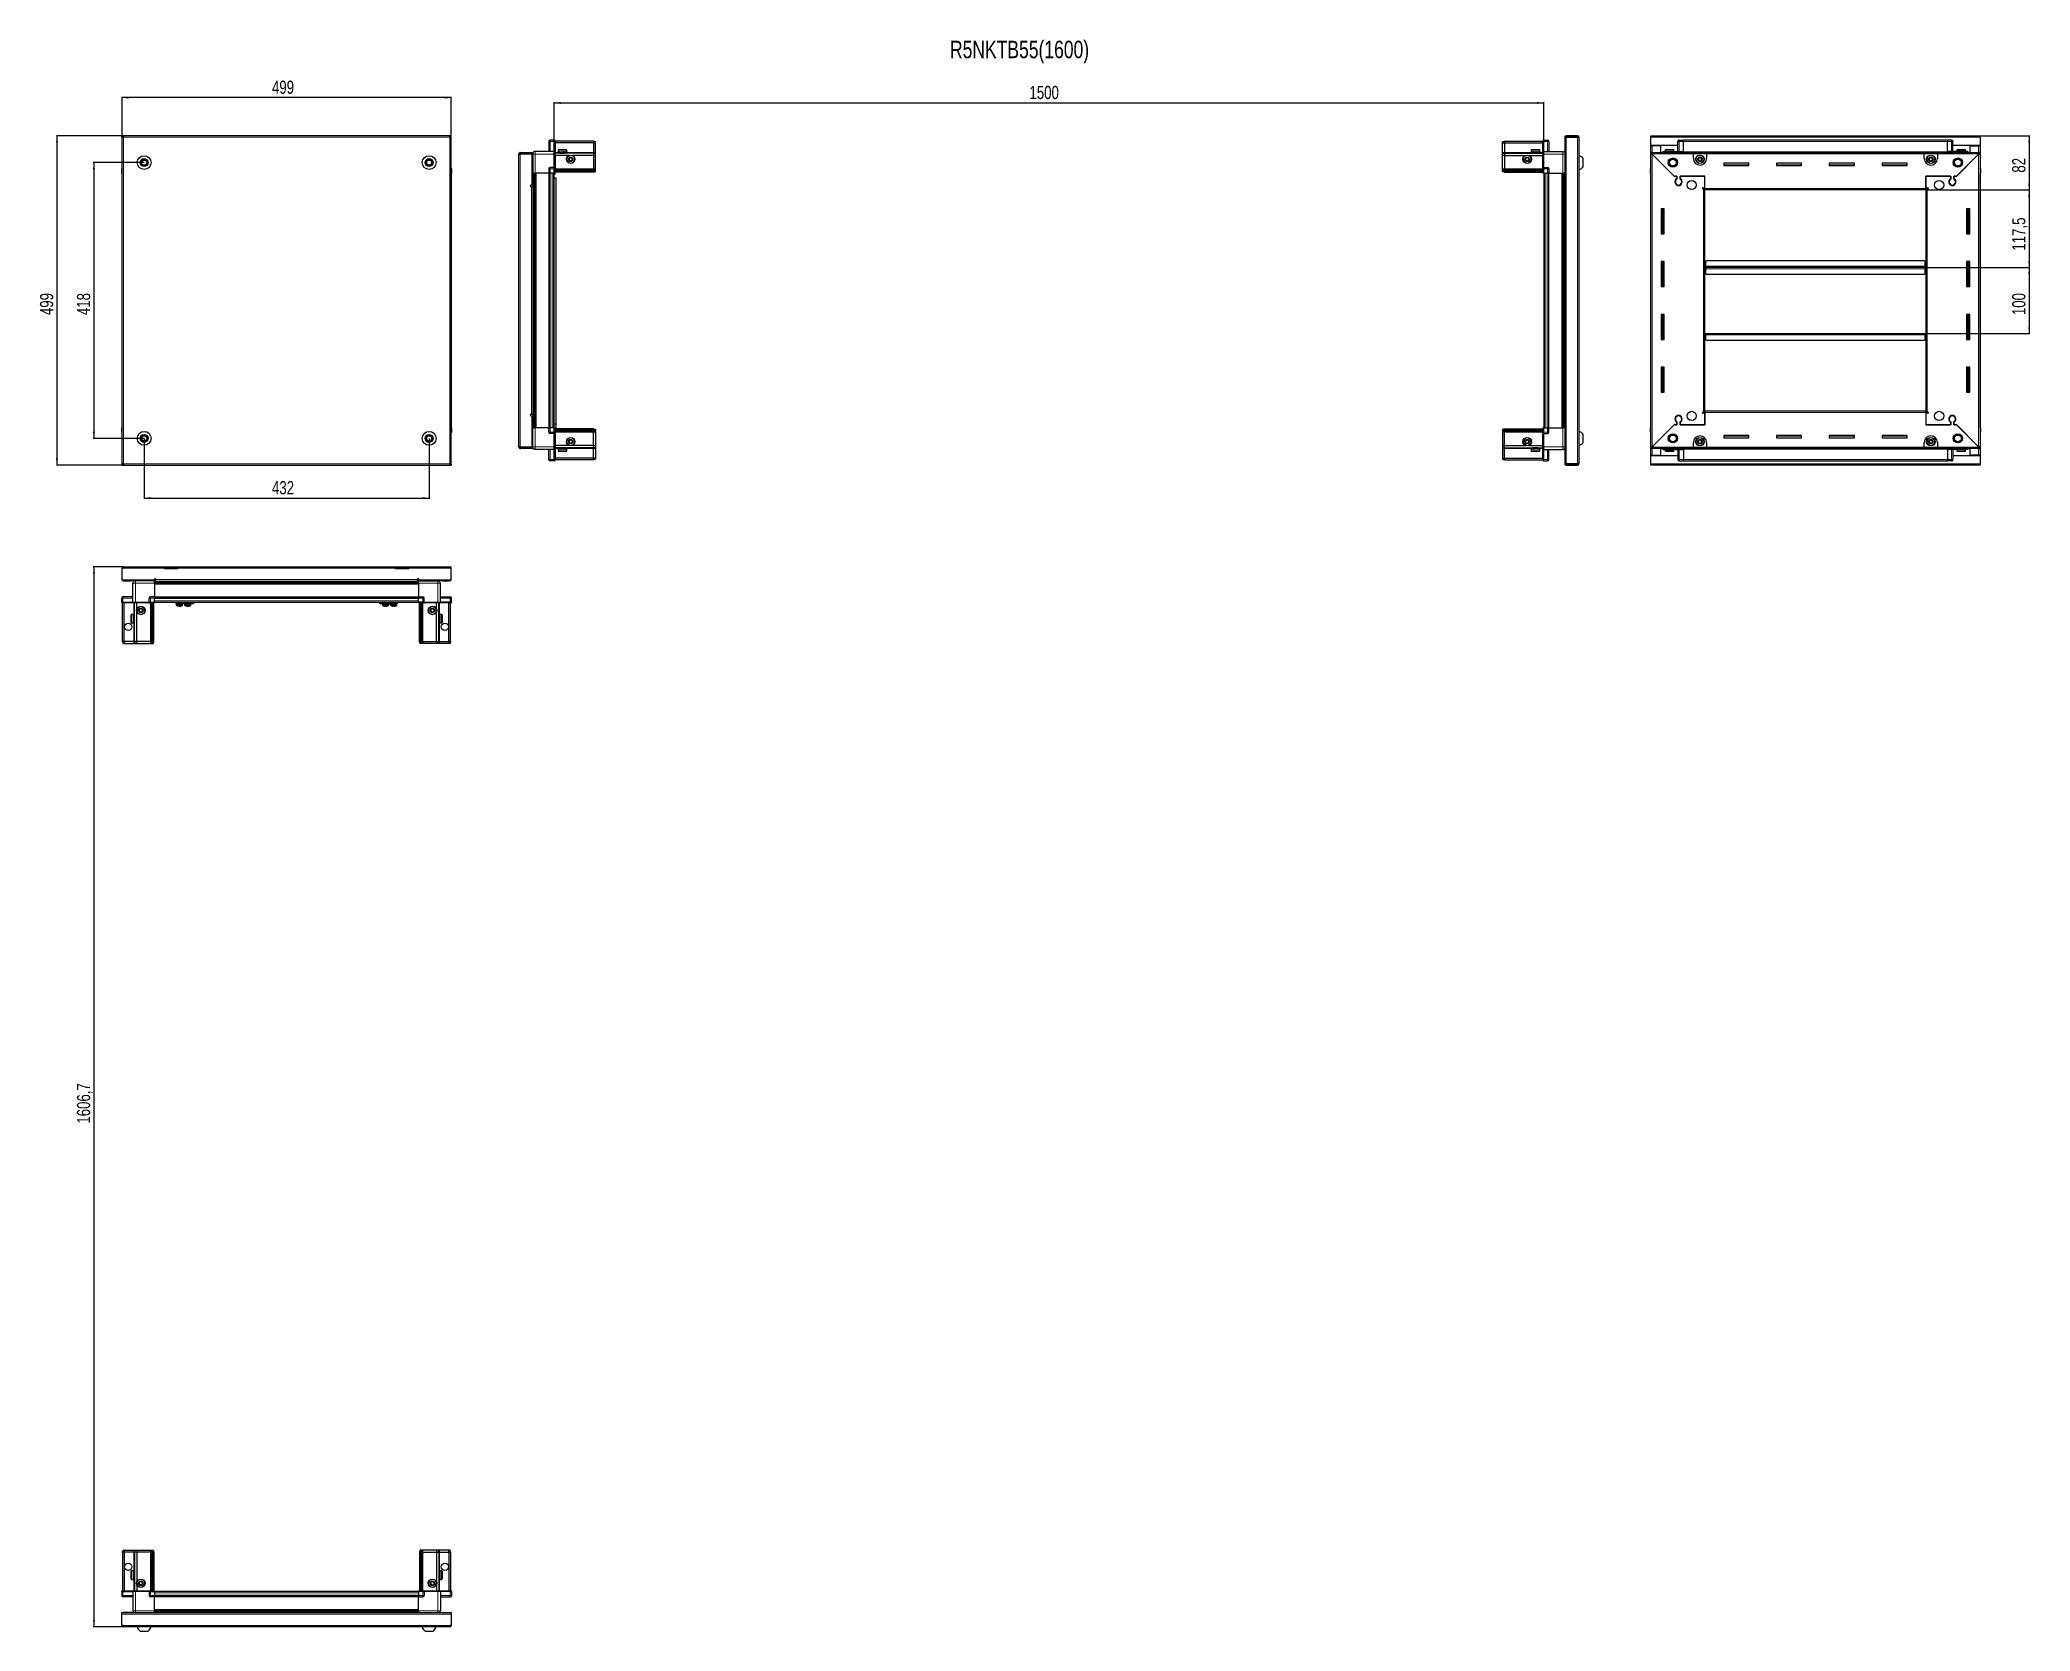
# Model space of a CAD drawing. Header units: millimetres. Extents: x 927 to 3943, y -869 to 1543.
import ezdxf

# ---------------------------------------------------------------- set-up
doc = ezdxf.new("R2010")
doc.units = ezdxf.units.MM
doc.layers.add('FORMAT', color=7, linetype='Continuous')
doc.styles.add('SLDTEXTSTYLE0', font='TXT', dxfattribs={"width": 0.75})
doc.dimstyles.new('SLDDIMSTYLE0', dxfattribs={"dimtxt": 20, "dimasz": 10, "dimexe": 0, "dimexo": 0.0625, "dimgap": 5, "dimtad": 2, "dimdec": 1, "dimrnd": 1e-09, "dimzin": 12, "dimdsep": 46, "dimtxsty": 'SLDTEXTSTYLE0', "dimsah": 1, "dimcen": 0.09, "dimadec": 0, "dimazin": 3, "dimtfac": 1, "dimtofl": 0, "dimtmove": 0, "dimatfit": 3, "dimfxl": 0, "dimfrac": 2, "dimtolj": 1, "dimtzin": 12, "dimarcsym": 0})

msp = doc.modelspace()

# ---------------------------------------------------------------- texts
at = {"layer": 'FORMAT', "insert": (2306.14, 1541.88), "char_height": 26.4583, "attachment_point": 1, "style": 'SLDTEXTSTYLE0'}
msp.add_mtext('R5NKTB55(1600)', dxfattribs=at)

# ---------------------------------------------------------------- blocks, each defined once
blk = doc.blocks.new('_D')
at = {"layer": 'FORMAT'}
for p, q in [((1051.2, 1397.7), (951.7, 1397.7)), ((952.7, 898.7), (952.7, 1397.7)), ((1051.2, 898.7), (951.7, 898.7))]:
    blk.add_line(p, q, dxfattribs=at)
for points in [[(952.7, 1397.7), (951.1, 1387.7), (954.2, 1387.7)], [(952.7, 898.7), (954.2, 908.7), (951.1, 908.7)]]:
    blk.add_solid(points, dxfattribs=at)
at = {"layer": 'FORMAT', "insert": (926.9, 1126), "char_height": 20, "attachment_point": 1, "rotation": 90, "style": 'SLDTEXTSTYLE0'}
blk.add_mtext('499', dxfattribs=at)
blk = doc.blocks.new('_D_1')
at = {"layer": 'FORMAT'}
for p, q in [((1051.2, 1397.7), (1051.2, 1456.7)), ((1550.2, 1455.7), (1051.2, 1455.7)), ((1550.2, 1397.7), (1550.2, 1456.7))]:
    blk.add_line(p, q, dxfattribs=at)
for points in [[(1051.2, 1455.7), (1061.2, 1454.1), (1061.2, 1457.2)], [(1550.2, 1455.7), (1540.2, 1457.2), (1540.2, 1454.1)]]:
    blk.add_solid(points, dxfattribs=at)
at = {"layer": 'FORMAT', "insert": (1278.5, 1481.4), "char_height": 20, "attachment_point": 1, "style": 'SLDTEXTSTYLE0'}
blk.add_mtext('499', dxfattribs=at)
blk = doc.blocks.new('_D_2')
at = {"layer": 'FORMAT'}
for p, q in [((1084.7, 939.1), (1084.7, 847.7)), ((1516.7, 939.1), (1516.7, 847.7)), ((1084.7, 848.7), (1516.7, 848.7))]:
    blk.add_line(p, q, dxfattribs=at)
for points in [[(1084.7, 848.7), (1094.7, 847.1), (1094.7, 850.2)], [(1516.7, 848.7), (1506.7, 850.2), (1506.7, 847.1)]]:
    blk.add_solid(points, dxfattribs=at)
at = {"layer": 'FORMAT', "insert": (1278.5, 874.4), "char_height": 20, "attachment_point": 1, "style": 'SLDTEXTSTYLE0'}
blk.add_mtext('432', dxfattribs=at)
blk = doc.blocks.new('_D_3')
at = {"layer": 'FORMAT'}
for p, q in [((1084.7, 1357.2), (1007.7, 1357.2)), ((1008.7, 1357.2), (1008.7, 939.2)), ((1084.7, 939.2), (1007.7, 939.2))]:
    blk.add_line(p, q, dxfattribs=at)
for points in [[(1008.7, 1357.2), (1007.1, 1347.2), (1010.2, 1347.2)], [(1008.7, 939.2), (1010.2, 949.2), (1007.1, 949.2)]]:
    blk.add_solid(points, dxfattribs=at)
at = {"layer": 'FORMAT', "insert": (982.9, 1126), "char_height": 20, "attachment_point": 1, "rotation": 90, "style": 'SLDTEXTSTYLE0'}
blk.add_mtext('418', dxfattribs=at)
blk = doc.blocks.new('_D_4')
at = {"layer": 'FORMAT'}
for p, q in [((1706.1, 1341.2), (1706.1, 1448.7)), ((3206.1, 1341.2), (3206.1, 1448.7)), ((1706.1, 1447.7), (3206.1, 1447.7))]:
    blk.add_line(p, q, dxfattribs=at)
for points in [[(1706.1, 1447.7), (1716.1, 1446.1), (1716.1, 1449.2)], [(3206.1, 1447.7), (3196.1, 1449.2), (3196.1, 1446.1)]]:
    blk.add_solid(points, dxfattribs=at)
at = {"layer": 'FORMAT', "insert": (2426.6, 1473.4), "char_height": 20, "attachment_point": 1, "style": 'SLDTEXTSTYLE0'}
blk.add_mtext('1500', dxfattribs=at)
blk = doc.blocks.new('_D_5')
at = {"layer": 'FORMAT'}
for p, q in [((3867.4, 1397.7), (3942.9, 1397.7)), ((3941.9, 1397.7), (3941.9, 1315.7)), ((3785.4, 1315.7), (3942.9, 1315.7))]:
    blk.add_line(p, q, dxfattribs=at)
for points in [[(3941.9, 1397.7), (3940.3, 1387.7), (3943.4, 1387.7)], [(3941.9, 1315.7), (3943.4, 1325.7), (3940.3, 1325.7)]]:
    blk.add_solid(points, dxfattribs=at)
at = {"layer": 'FORMAT', "insert": (3916.1, 1341.9), "char_height": 20, "attachment_point": 1, "rotation": 90, "style": 'SLDTEXTSTYLE0'}
blk.add_mtext('82', dxfattribs=at)
blk = doc.blocks.new('_D_6')
at = {"layer": 'FORMAT'}
for p, q in [((3785.4, 1315.7), (3942.9, 1315.7)), ((3941.9, 1315.7), (3941.9, 1198.2)), ((3784.4, 1198.2), (3942.9, 1198.2))]:
    blk.add_line(p, q, dxfattribs=at)
for points in [[(3941.9, 1315.7), (3940.3, 1305.7), (3943.4, 1305.7)], [(3941.9, 1198.2), (3943.4, 1208.2), (3940.3, 1208.2)]]:
    blk.add_solid(points, dxfattribs=at)
at = {"layer": 'FORMAT', "insert": (3916.1, 1223.7), "char_height": 20, "attachment_point": 1, "rotation": 90, "style": 'SLDTEXTSTYLE0'}
blk.add_mtext('117,5', dxfattribs=at)
blk = doc.blocks.new('_D_7')
at = {"layer": 'FORMAT'}
for p, q in [((3784.4, 1198.2), (3942.9, 1198.2)), ((3941.9, 1198.2), (3941.9, 1098.2)), ((3784.4, 1098.2), (3942.9, 1098.2))]:
    blk.add_line(p, q, dxfattribs=at)
for points in [[(3941.9, 1198.2), (3940.3, 1188.2), (3943.4, 1188.2)], [(3941.9, 1098.2), (3943.4, 1108.2), (3940.3, 1108.2)]]:
    blk.add_solid(points, dxfattribs=at)
at = {"layer": 'FORMAT', "insert": (3916.1, 1126), "char_height": 20, "attachment_point": 1, "rotation": 90, "style": 'SLDTEXTSTYLE0'}
blk.add_mtext('100', dxfattribs=at)
blk = doc.blocks.new('_D_8')
at = {"layer": 'FORMAT'}
for p, q in [((1052.8, 744.4), (1007.7, 744.4)), ((1008.7, 744.4), (1008.7, -862.3)), ((1053.3, -862.3), (1007.7, -862.3))]:
    blk.add_line(p, q, dxfattribs=at)
for points in [[(1008.7, 744.4), (1007.1, 734.4), (1010.2, 734.4)], [(1008.7, -862.3), (1010.2, -852.3), (1007.1, -852.3)]]:
    blk.add_solid(points, dxfattribs=at)
at = {"layer": 'FORMAT', "insert": (982.9, -99.6), "char_height": 20, "attachment_point": 1, "rotation": 90, "style": 'SLDTEXTSTYLE0'}
blk.add_mtext('1606,7', dxfattribs=at)

# ---------------------------------------------------------------- dimensions: what is measured, and where the dimension line sits
at = {"layer": 'FORMAT'}
dim = msp.add_linear_dim(base=(1051.17, 1455.66), p1=(1550.17, 1397.66), p2=(1051.17, 1397.66), dimstyle='SLDDIMSTYLE0', dxfattribs=at)
dim.commit()
dim.dimension.update_dxf_attribs({"geometry": '_D_1', "text_midpoint": (1300.67, 1455.66), "dimtype": 160})
for base, p1, p2, angle, picture, middle in [((3206.12, 1447.66), (1706.12, 1341.16), (3206.12, 1341.16), 0, '_D_4', (2456.12, 1447.66)), ((952.67, 1397.66), (1051.17, 898.66), (1051.17, 1397.66), 90, '_D', (952.67, 1148.16)), ((3941.86, 1315.66), (3867.36, 1397.66), (3785.36, 1315.66), 90, '_D_5', (3941.86, 1356.66)), ((1008.67, 939.16), (1084.67, 1357.16), (1084.67, 939.16), 90, '_D_3', (1008.67, 1148.16)), ((3941.86, 1198.16), (3785.36, 1315.66), (3784.36, 1198.16), 90, '_D_6', (3941.86, 1256.91)), ((3941.86, 1098.16), (3784.36, 1198.16), (3784.36, 1098.16), 90, '_D_7', (3941.86, 1148.16)), ((1516.67, 848.66), (1084.67, 939.16), (1516.67, 939.16), 0, '_D_2', (1300.67, 848.66)), ((1008.67, -862.27), (1052.77, 744.43), (1053.27, -862.27), 90, '_D_8', (1008.67, -58.92))]:
    dim = msp.add_linear_dim(base=base, p1=p1, p2=p2, angle=angle, dimstyle='SLDDIMSTYLE0', dxfattribs=at)
    dim.commit()
    dim.dimension.update_dxf_attribs({"geometry": picture, "text_midpoint": middle, "dimtype": 160})

# ---------------------------------------------------------------- linework, layer by layer
at = {"color": 7, "linetype": 'Continuous', "lineweight": 25}
for p, q in [((1051.17, 1396.16), (1051.17, 1397.66)), ((1053.27, 1397.66), (1051.17, 1397.66)), ((1051.17, 1396.16), (1053.27, 1396.16)), ((1051.17, 1396.16), (1051.17, 1395.56)), ((1051.17, 1395.56), (1051.17, 900.76)), ((1051.17, 1395.56), (1053.27, 1395.56)), ((1548.07, 1397.66), (1053.27, 1397.66)), ((1053.27, 1397.66), (1053.27, 1395.56)), ((1548.07, 1395.56), (1548.07, 1397.66)), ((1550.17, 1397.66), (1548.07, 1397.66)), ((1548.07, 1396.16), (1550.17, 1396.16)), ((1548.07, 1395.56), (1550.17, 1395.56)), ((1550.17, 1396.16), (1550.17, 1397.66)), ((1550.17, 1395.56), (1550.17, 1396.16)), ((1550.17, 900.76), (1550.17, 1395.56)), ((1698.27, 1389.16), (1698.27, 1374.16)), ((1706.27, 1391.16), (1700.27, 1391.16)), ((1706.27, 1391.16), (1706.61, 1391.16)), ((1706.27, 1391.16), (1706.27, 1389.16)), ((1706.27, 1374.36), (1706.27, 1389.16)), ((1706.27, 1374.36), (1706.27, 1389.16)), ((1707.47, 1390.66), (1706.61, 1391.16)), ((1707.47, 1389.16), (1707.47, 1390.66)), ((1765.77, 1389.66), (1707.47, 1389.66)), ((1707.47, 1389.16), (1707.47, 1374.36)), ((1765.77, 1389.66), (1765.77, 1387.16)), ((1768.77, 1388.85), (1765.77, 1389.66)), ((1768.77, 1387), (1768.77, 1388.85)), ((3143.47, 1388.85), (3146.47, 1389.66)), ((3143.47, 1387), (3143.47, 1388.85)), ((3146.47, 1389.66), (3146.47, 1387.16)), ((3146.47, 1389.66), (3204.77, 1389.66)), ((3205.64, 1391.16), (3204.77, 1390.66)), ((3205.64, 1391.16), (3204.77, 1390.66)), ((3204.77, 1390.66), (3204.77, 1389.16)), ((3204.77, 1374.36), (3204.77, 1389.16)), ((3205.97, 1391.16), (3205.64, 1391.16)), ((3205.97, 1391.16), (3205.64, 1391.16)), ((3205.97, 1389.16), (3205.97, 1391.16)), ((3205.97, 1391.16), (3205.97, 1391.16)), ((3205.97, 1391.16), (3211.97, 1391.16)), ((3205.97, 1389.16), (3205.97, 1374.36)), ((3213.97, 1389.16), (3213.97, 1374.16)), ((3237.97, 1395.56), (3237.97, 1383.16)), ((3239.47, 1395.56), (3239.47, 1383.16)), ((3239.97, 1382.66), (3239.97, 1395.56)), ((3239.97, 1395.56), (3257.37, 1395.56)), ((3257.37, 1397.66), (3240.07, 1397.66)), ((3257.37, 1396.16), (3240.07, 1396.16)), ((3257.37, 1396.16), (3257.37, 1397.66)), ((3257.37, 1395.56), (3259.47, 1395.56)), ((3259.47, 1395.56), (3259.47, 900.76)), ((3368.36, 1395.56), (3368.36, 1397.66)), ((3368.36, 1397.66), (3867.36, 1397.66)), ((3368.36, 1383.16), (3368.36, 1395.56)), ((3409.36, 1374.16), (3409.36, 1389.16)), ((3410.04, 1390.66), (3410.04, 1390.66)), ((3411.36, 1391.16), (3417.86, 1391.16)), ((3411.36, 1391.16), (3417.86, 1391.16)), ((3417.86, 1391.16), (3417.86, 1391.16)), ((3417.86, 1391.16), (3417.86, 1391.16)), ((3417.86, 1391.16), (3417.86, 1389.16)), ((3817.86, 1391.01), (3417.86, 1391.01)), ((3417.86, 1374.16), (3417.86, 1389.16)), ((3817.86, 1391.16), (3817.86, 1391.16)), ((3824.36, 1391.16), (3817.86, 1391.16)), ((3824.36, 1391.16), (3817.86, 1391.16)), ((3817.86, 1391.16), (3817.86, 1389.16)), ((3817.86, 1374.16), (3817.86, 1389.16)), ((3826.36, 1389.16), (3826.36, 1389.16)), ((3826.36, 1374.16), (3826.36, 1389.16)), ((3867.36, 1397.66), (3867.36, 1395.56)), ((3867.36, 1395.56), (3867.36, 1383.16)), ((1654.27, 1370.31), (1652.77, 1370.31)), ((1652.77, 1369.81), (1652.77, 1370.31)), ((1652.77, 926.51), (1652.77, 1369.81)), ((1654.87, 1370.91), (1654.87, 1372.41)), ((1654.87, 1372.41), (1655.77, 1372.41)), ((1654.87, 1370.91), (1655.77, 1370.91)), ((1654.87, 1370.41), (1672.27, 1370.41)), ((1655.77, 1370.91), (1655.77, 1372.41)), ((1655.77, 1372.41), (1672.27, 1372.41)), ((1655.77, 1370.91), (1672.27, 1370.91)), ((1672.27, 1370.91), (1672.27, 1372.41)), ((1673.77, 1370.41), (1672.27, 1370.41)), ((1672.27, 1370.41), (1672.27, 1322.91)), ((1673.77, 1370.16), (1673.77, 1341.16)), ((1706.27, 1374.16), (1677.27, 1374.16)), ((1706.27, 1374.16), (1706.27, 1374.36)), ((1706.27, 1374.16), (1707.47, 1374.16)), ((1706.27, 1370.16), (1706.27, 1374.16)), ((1706.27, 1349.86), (1706.27, 1370.16)), ((1765.77, 1387.16), (1707.47, 1387.16)), ((1707.47, 1374.36), (1707.47, 1374.16)), ((1707.47, 1374.16), (1707.47, 1370.16)), ((1765.77, 1371.66), (1707.47, 1371.66)), ((1707.47, 1370.16), (1707.47, 1349.86)), ((1728.77, 1368.16), (1707.47, 1368.16)), ((1712.27, 1376.06), (1712.27, 1373.66)), ((1712.27, 1373.66), (1712.27, 1373.16)), ((1712.27, 1373.16), (1712.41, 1373.16)), ((1712.6, 1373.66), (1712.41, 1373.66)), ((1712.41, 1373.66), (1712.41, 1373.16)), ((1712.41, 1373.16), (1712.6, 1373.16)), ((1712.6, 1373.66), (1712.6, 1373.16)), ((1712.6, 1373.16), (1713.12, 1373.16)), ((1713.07, 1376.86), (1720.24, 1376.86)), ((1713.53, 1373.66), (1713.12, 1373.66)), ((1713.12, 1373.66), (1713.12, 1373.16)), ((1713.12, 1373.16), (1713.53, 1373.16)), ((1713.53, 1373.66), (1713.53, 1373.16)), ((1713.53, 1373.16), (1714.4, 1373.16)), ((1714.37, 1373.16), (1714.37, 1373.06)), ((1714.37, 1373.06), (1723.17, 1373.06)), ((1714.97, 1373.66), (1714.4, 1373.66)), ((1714.4, 1373.66), (1714.4, 1373.16)), ((1714.4, 1373.16), (1714.97, 1373.16)), ((1714.77, 1372.66), (1715.46, 1372.18)), ((1714.77, 1372.66), (1719.8, 1372.66)), ((1715.46, 1372.18), (1714.77, 1371.69)), ((1714.77, 1371.69), (1714.77, 1371.66)), ((1714.77, 1371.69), (1719.8, 1371.69)), ((1714.97, 1373.66), (1714.97, 1373.16)), ((1714.97, 1373.16), (1716.09, 1373.16)), ((1715.46, 1372.18), (1719.62, 1372.18)), ((1716.78, 1373.66), (1716.09, 1373.66)), ((1716.09, 1373.66), (1716.09, 1373.16)), ((1716.09, 1373.16), (1716.78, 1373.16)), ((1716.78, 1373.66), (1716.78, 1373.16)), ((1716.78, 1373.16), (1718.06, 1373.16)), ((1718.79, 1373.66), (1718.06, 1373.66)), ((1718.06, 1373.66), (1718.06, 1373.16)), ((1718.06, 1373.16), (1718.29, 1373.16)), ((1718.29, 1373.66), (1718.29, 1373.16)), ((1718.79, 1373.66), (1718.79, 1373.16)), ((1718.79, 1373.66), (1718.79, 1373.16)), ((1718.79, 1373.16), (1720.09, 1373.16)), ((1718.79, 1373.16), (1718.79, 1373.16)), ((1719.62, 1372.18), (1722.08, 1372.18)), ((1719.8, 1372.66), (1722.77, 1372.66)), ((1719.8, 1371.69), (1722.77, 1371.69)), ((1720.8, 1373.66), (1720.09, 1373.66)), ((1720.09, 1373.66), (1720.09, 1373.16)), ((1720.15, 1373.66), (1720.15, 1373.16)), ((1720.15, 1373.16), (1720.8, 1373.16)), ((1720.24, 1376.86), (1724.47, 1376.86)), ((1720.8, 1373.66), (1720.8, 1373.16)), ((1720.8, 1373.16), (1721.99, 1373.16)), ((1722.61, 1373.66), (1721.99, 1373.66)), ((1721.99, 1373.66), (1721.99, 1373.16)), ((1721.99, 1373.16), (1722.61, 1373.16)), ((1722.08, 1372.18), (1722.77, 1372.66)), ((1722.77, 1371.69), (1722.08, 1372.18)), ((1722.61, 1373.66), (1722.61, 1373.16)), ((1722.61, 1373.16), (1723.58, 1373.16)), ((1722.77, 1371.66), (1722.77, 1371.69)), ((1723.17, 1373.06), (1723.17, 1373.16)), ((1724.04, 1373.66), (1723.58, 1373.66)), ((1723.58, 1373.66), (1723.58, 1373.16)), ((1723.58, 1373.16), (1724.04, 1373.16)), ((1724.04, 1373.66), (1724.04, 1373.16)), ((1724.04, 1373.16), (1724.7, 1373.16)), ((1724.96, 1373.66), (1724.7, 1373.66)), ((1724.7, 1373.66), (1724.7, 1373.16)), ((1724.7, 1373.16), (1724.96, 1373.16)), ((1724.96, 1373.66), (1724.96, 1373.16)), ((1724.96, 1373.16), (1725.23, 1373.16)), ((1725.27, 1373.66), (1725.23, 1373.66)), ((1725.23, 1373.66), (1725.23, 1373.16)), ((1725.23, 1373.16), (1725.27, 1373.16)), ((1725.27, 1373.66), (1725.27, 1376.06)), ((1725.27, 1373.66), (1725.27, 1373.16)), ((1765.77, 1368.16), (1733.77, 1368.16)), ((1765.77, 1387.16), (1765.77, 1372.66)), ((1768.77, 1387), (1765.77, 1387.16)), ((1765.77, 1372.66), (1765.77, 1371.66)), ((1765.77, 1371.66), (1765.77, 1368.16)), ((1768.77, 1370.85), (1765.77, 1371.66)), ((1765.77, 1368.16), (1765.77, 1347.66)), ((1765.77, 1368.16), (1768.77, 1367.83)), ((1768.77, 1372.66), (1768.77, 1387)), ((1768.77, 1370.85), (1768.77, 1372.66)), ((1768.77, 1367.83), (1768.77, 1370.85)), ((1768.77, 1347.66), (1768.77, 1367.83)), ((3143.47, 1387), (3146.47, 1387.16)), ((3143.47, 1372.66), (3143.47, 1387)), ((3143.47, 1370.85), (3143.47, 1372.66)), ((3143.47, 1370.85), (3146.47, 1371.66)), ((3143.47, 1367.83), (3143.47, 1370.85)), ((3146.47, 1368.16), (3143.47, 1367.83)), ((3143.47, 1347.66), (3143.47, 1367.83)), ((3146.47, 1387.16), (3146.47, 1372.66)), ((3146.47, 1387.16), (3204.77, 1387.16)), ((3146.47, 1372.66), (3146.47, 1371.66)), ((3146.47, 1371.66), (3146.47, 1368.16)), ((3146.47, 1371.66), (3204.77, 1371.66)), ((3146.47, 1368.16), (3146.47, 1347.66)), ((3146.47, 1368.16), (3178.47, 1368.16)), ((3183.47, 1368.16), (3204.77, 1368.16)), ((3186.97, 1376.06), (3186.97, 1373.16)), ((3186.97, 1373.16), (3187.01, 1373.16)), ((3187.13, 1373.66), (3187.01, 1373.66)), ((3187.01, 1373.66), (3187.01, 1373.16)), ((3187.01, 1373.16), (3187.13, 1373.16)), ((3187.13, 1373.66), (3187.13, 1373.16)), ((3187.13, 1373.16), (3187.54, 1373.16)), ((3187.88, 1373.66), (3187.54, 1373.66)), ((3187.54, 1373.66), (3187.54, 1373.16)), ((3187.54, 1373.16), (3187.88, 1373.16)), ((3187.77, 1376.86), (3199.17, 1376.86)), ((3187.88, 1373.66), (3187.88, 1373.16)), ((3187.88, 1373.16), (3188.65, 1373.16)), ((3189.18, 1373.66), (3188.65, 1373.66)), ((3188.65, 1373.66), (3188.65, 1373.16)), ((3188.65, 1373.16), (3189.18, 1373.16)), ((3189.07, 1373.16), (3189.07, 1373.06)), ((3189.07, 1373.06), (3197.87, 1373.06)), ((3189.18, 1373.66), (3189.18, 1373.16)), ((3189.18, 1373.16), (3190.23, 1373.16)), ((3189.47, 1372.66), (3190.16, 1372.18)), ((3189.47, 1372.66), (3197.47, 1372.66)), ((3190.16, 1372.18), (3189.47, 1371.69)), ((3189.47, 1371.69), (3189.47, 1371.66)), ((3189.47, 1371.69), (3197.47, 1371.69)), ((3190.16, 1372.18), (3196.78, 1372.18)), ((3190.89, 1373.66), (3190.23, 1373.66)), ((3190.23, 1373.66), (3190.23, 1373.16)), ((3190.23, 1373.16), (3190.89, 1373.16)), ((3190.89, 1373.66), (3190.89, 1373.16)), ((3190.89, 1373.16), (3192.13, 1373.16)), ((3192.86, 1373.66), (3192.13, 1373.66)), ((3192.13, 1373.66), (3192.13, 1373.16)), ((3192.13, 1373.16), (3192.57, 1373.16)), ((3192.57, 1373.66), (3192.57, 1373.16)), ((3192.86, 1373.66), (3192.86, 1373.16)), ((3192.86, 1373.16), (3194.17, 1373.16)), ((3194.89, 1373.66), (3194.17, 1373.66)), ((3194.17, 1373.66), (3194.17, 1373.16)), ((3194.43, 1373.66), (3194.43, 1373.16)), ((3194.43, 1373.16), (3194.89, 1373.16)), ((3194.89, 1373.66), (3194.89, 1373.16)), ((3194.89, 1373.16), (3196.13, 1373.16)), ((3196.78, 1373.66), (3196.13, 1373.66)), ((3196.13, 1373.66), (3196.13, 1373.16)), ((3196.13, 1373.16), (3196.78, 1373.16)), ((3196.78, 1373.66), (3196.78, 1373.16)), ((3196.78, 1373.16), (3197.83, 1373.16)), ((3196.78, 1372.18), (3197.47, 1372.66)), ((3197.47, 1371.69), (3196.78, 1372.18)), ((3197.47, 1371.66), (3197.47, 1371.69)), ((3198.35, 1373.66), (3197.83, 1373.66)), ((3197.83, 1373.66), (3197.83, 1373.16)), ((3197.83, 1373.16), (3198.35, 1373.16)), ((3197.87, 1373.06), (3197.87, 1373.16)), ((3198.35, 1373.66), (3198.35, 1373.16)), ((3198.35, 1373.16), (3199.11, 1373.16)), ((3199.44, 1373.66), (3199.11, 1373.66)), ((3199.11, 1373.66), (3199.11, 1373.16)), ((3199.11, 1373.16), (3199.44, 1373.16)), ((3199.44, 1373.66), (3199.44, 1373.16)), ((3199.44, 1373.16), (3199.83, 1373.16)), ((3199.94, 1373.66), (3199.83, 1373.66)), ((3199.83, 1373.66), (3199.83, 1373.16)), ((3199.83, 1373.16), (3199.94, 1373.16)), ((3199.94, 1373.66), (3199.94, 1373.16)), ((3199.94, 1373.16), (3199.97, 1373.16)), ((3199.97, 1373.16), (3199.97, 1376.06)), ((3204.77, 1374.16), (3204.77, 1374.36)), ((3205.97, 1374.16), (3204.77, 1374.16)), ((3204.77, 1370.16), (3204.77, 1374.16)), ((3204.77, 1349.86), (3204.77, 1370.16)), ((3205.97, 1374.36), (3205.97, 1374.16)), ((3205.97, 1374.16), (3205.97, 1370.16)), ((3205.97, 1374.16), (3234.97, 1374.16)), ((3205.97, 1370.16), (3205.97, 1349.86)), ((3237.87, 1382.66), (3237.87, 913.66)), ((3237.87, 1382.66), (3239.97, 1382.66)), ((3237.97, 1383.16), (3239.47, 1383.16)), ((3266.07, 1351.16), (3266.07, 1363.16)), ((3409.36, 1383.16), (3368.36, 1383.16)), ((3368.36, 1382.66), (3368.36, 1383.16)), ((3368.36, 1382.66), (3370.46, 1382.66)), ((3368.36, 1372.41), (3368.36, 1382.66)), ((3368.36, 1370.91), (3368.36, 1372.41)), ((3368.36, 1372.41), (3369.36, 1372.41)), ((3368.36, 1370.41), (3368.36, 1370.91)), ((3368.36, 1370.91), (3369.36, 1370.91)), ((3368.36, 925.91), (3368.36, 1370.41)), ((3369.86, 1370.41), (3368.36, 1370.41)), ((3369.36, 1370.91), (3369.36, 1372.41)), ((3369.36, 1372.41), (3432.86, 1372.41)), ((3369.86, 1382.66), (3369.86, 1383.16)), ((3369.96, 1370.31), (3403.86, 1336.41)), ((3383.36, 1382.66), (3370.46, 1382.66)), ((3404.56, 1335.71), (3370.46, 1369.81)), ((3383.36, 1372.41), (3383.36, 1382.66)), ((3388.86, 1374.16), (3417.86, 1374.16)), ((3390.36, 1376.06), (3390.36, 1374.16)), ((3391.16, 1376.86), (3402.56, 1376.86)), ((3403.36, 1374.16), (3403.36, 1376.06)), ((3417.79, 1372.41), (3417.86, 1374.13)), ((3417.86, 1374.16), (3417.86, 1373.66)), ((3417.86, 1373.01), (3817.86, 1373.01)), ((3432.86, 1370.31), (3432.86, 1372.41)), ((3432.86, 1372.41), (3452.86, 1372.41)), ((3432.86, 1370.91), (3452.86, 1370.91)), ((3432.86, 1363.41), (3432.86, 1370.31)), ((3452.86, 1372.41), (3782.86, 1372.41)), ((3452.86, 1372.41), (3452.86, 1370.31)), ((3452.86, 1370.31), (3452.86, 1363.41)), ((3782.86, 1370.31), (3782.86, 1372.41)), ((3782.86, 1372.41), (3802.86, 1372.41)), ((3782.86, 1370.91), (3802.86, 1370.91)), ((3782.86, 1363.41), (3782.86, 1370.31)), ((3802.86, 1372.41), (3866.36, 1372.41)), ((3802.86, 1372.41), (3802.86, 1370.31)), ((3802.86, 1370.31), (3802.86, 1363.41)), ((3817.86, 1374.16), (3817.86, 1373.66)), ((3846.86, 1374.16), (3817.86, 1374.16)), ((3817.86, 1374.13), (3817.94, 1372.41)), ((3867.36, 1383.16), (3826.36, 1383.16)), ((3865.26, 1369.81), (3831.16, 1335.71)), ((3831.86, 1336.41), (3865.76, 1370.31)), ((3832.36, 1376.06), (3832.36, 1374.16)), ((3833.16, 1376.86), (3844.56, 1376.86)), ((3845.36, 1374.16), (3845.36, 1376.06)), ((3852.36, 1372.41), (3852.36, 1382.66)), ((3852.36, 1382.66), (3865.26, 1382.66)), ((3865.26, 1382.66), (3867.36, 1382.66)), ((3865.86, 1382.66), (3865.86, 1383.16)), ((3865.86, 1370.41), (3867.36, 1370.41)), ((3866.36, 1370.91), (3866.36, 1372.41)), ((3866.36, 1372.41), (3867.36, 1372.41)), ((3866.36, 1370.91), (3867.36, 1370.91)), ((3867.36, 1382.66), (3867.36, 1383.16)), ((3867.36, 1382.66), (3867.36, 1372.41)), ((3867.36, 1370.91), (3867.36, 1372.41)), ((3867.36, 1370.91), (3867.36, 1370.41)), ((3867.36, 1370.41), (3867.36, 925.91)), ((1050.67, 1347.66), (1050.67, 1341.16)), ((1050.67, 1341.16), (1050.67, 1347.66)), ((1050.67, 1341.16), (1050.67, 1341.16)), ((1051.17, 1341.16), (1050.67, 1341.16)), ((1050.82, 1341.16), (1050.82, 955.16)), ((1550.17, 1348.98), (1550.17, 1348.98)), ((1550.17, 1341.16), (1550.67, 1341.16)), ((1550.52, 955.16), (1550.52, 1341.16)), ((1550.67, 1347.66), (1550.67, 1341.16)), ((1550.67, 1341.16), (1550.67, 1347.66)), ((1550.67, 1341.16), (1550.67, 1341.16)), ((1550.67, 1341.16), (1550.67, 1341.16)), ((1672.27, 1343.91), (1673.77, 1343.91)), ((1673.77, 1341.16), (1672.27, 1341.16)), ((1674.42, 955.16), (1674.42, 1341.16)), ((1676.21, 1341.16), (1676.21, 955.16)), ((1676.25, 1341.16), (1676.25, 955.16)), ((1698.27, 1341.16), (1677.27, 1341.16)), ((1698.27, 1347.66), (1698.27, 1341.16)), ((1698.27, 1341.16), (1700.27, 1341.16)), ((1698.92, 955.16), (1698.92, 1341.16)), ((1706.27, 1349.66), (1700.27, 1349.66)), ((1706.27, 1341.16), (1700.27, 1341.16)), ((1706.12, 955.16), (1706.12, 1341.16)), ((1706.12, 1334.16), (1708.62, 1334.16)), ((1706.27, 1349.66), (1706.27, 1349.86)), ((1706.27, 1349.66), (1706.27, 1347.66)), ((1706.27, 1349.66), (1707.47, 1349.66)), ((1706.27, 1341.16), (1706.27, 1347.66)), ((1706.27, 1341.16), (1706.27, 1347.66)), ((1706.27, 1341.16), (1706.61, 1341.16)), ((1706.27, 1341.16), (1706.27, 1341.16)), ((1706.61, 1341.16), (1706.61, 1347.66)), ((1707.47, 1341.16), (1706.61, 1341.16)), ((1706.61, 1341.16), (1706.61, 1341.16)), ((1707.47, 1349.86), (1707.47, 1349.66)), ((1707.47, 1348.98), (1707.47, 1349.66)), ((1707.47, 1348.98), (1707.47, 1341.16)), ((1765.77, 1346.66), (1707.47, 1346.66)), ((1765.77, 1345.66), (1707.47, 1345.66)), ((1765.77, 1344.16), (1707.47, 1344.16)), ((1765.77, 1342.66), (1707.47, 1342.66)), ((1708.62, 1334.16), (1708.62, 960.66)), ((1765.77, 1347.66), (1765.77, 1346.66)), ((1765.77, 1346.66), (1765.77, 1345.66)), ((1765.77, 1346.66), (1768.77, 1345.85)), ((1765.77, 1345.66), (1765.77, 1344.16)), ((1765.77, 1345.66), (1768.77, 1345.11)), ((1765.77, 1344.16), (1768.77, 1344.61)), ((1765.77, 1344.16), (1765.77, 1342.66)), ((1765.77, 1342.66), (1768.77, 1343.46)), ((1768.77, 1345.85), (1768.77, 1347.66)), ((1768.77, 1345.11), (1768.77, 1345.85)), ((1768.77, 1344.61), (1768.77, 1345.11)), ((1768.77, 1343.46), (1768.77, 1344.61)), ((3143.47, 1345.85), (3143.47, 1347.66)), ((3146.47, 1346.66), (3143.47, 1345.85)), ((3143.47, 1345.11), (3143.47, 1345.85)), ((3146.47, 1345.66), (3143.47, 1345.11)), ((3143.47, 1344.61), (3143.47, 1345.11)), ((3146.47, 1344.16), (3143.47, 1344.61)), ((3143.47, 1343.46), (3143.47, 1344.61)), ((3146.47, 1342.66), (3143.47, 1343.46)), ((3146.47, 1347.66), (3146.47, 1346.66)), ((3146.47, 1346.66), (3146.47, 1345.66)), ((3146.47, 1346.66), (3204.77, 1346.66)), ((3146.47, 1345.66), (3204.77, 1345.66)), ((3146.47, 1345.66), (3146.47, 1344.16)), ((3146.47, 1344.16), (3146.47, 1342.66)), ((3146.47, 1344.16), (3204.77, 1344.16)), ((3146.47, 1342.66), (3204.77, 1342.66)), ((3204.77, 1349.66), (3204.77, 1349.86)), ((3205.97, 1349.66), (3204.77, 1349.66)), ((3204.77, 1349.66), (3204.77, 1348.98)), ((3204.77, 1341.16), (3204.77, 1348.98)), ((3205.64, 1341.16), (3204.77, 1341.16)), ((3205.64, 1347.66), (3205.64, 1341.16)), ((3205.97, 1341.16), (3205.64, 1341.16)), ((3205.97, 1349.86), (3205.97, 1349.66)), ((3205.97, 1347.66), (3205.97, 1349.66)), ((3205.97, 1349.66), (3211.97, 1349.66)), ((3205.97, 1347.66), (3205.97, 1349.66)), ((3205.97, 1347.66), (3205.97, 1341.16)), ((3205.97, 1341.16), (3211.97, 1341.16)), ((3206.12, 1341.16), (3206.12, 955.16)), ((3213.97, 1341.16), (3211.97, 1341.16)), ((3213.32, 1341.16), (3213.32, 955.16)), ((3213.97, 1347.66), (3213.97, 1341.16)), ((3213.97, 1341.16), (3234.97, 1341.16)), ((3236, 955.16), (3236, 1341.16)), ((3236.03, 955.16), (3236.03, 1341.16)), ((3237.82, 1341.16), (3237.82, 955.16)), ((3367.86, 1347.66), (3367.86, 1341.16)), ((3367.86, 1341.16), (3367.86, 1347.66)), ((3367.86, 1341.16), (3367.86, 1341.16)), ((3368.36, 1341.16), (3367.86, 1341.16)), ((3368.01, 1341.16), (3368.01, 955.16)), ((3403.86, 1336.41), (3408.06, 1336.41)), ((3405.26, 1336.41), (3404.56, 1335.71)), ((3407.36, 1336.41), (3405.26, 1336.41)), ((3407.36, 1336.41), (3407.36, 1332.52)), ((3408.06, 1336.41), (3408.06, 1332.12)), ((3412.66, 1336.41), (3450.36, 1336.41)), ((3412.66, 1332.12), (3412.66, 1336.41)), ((3413.36, 1332.52), (3413.36, 1336.41)), ((3450.36, 1336.41), (3413.36, 1336.41)), ((3450.36, 1317.76), (3450.36, 1336.41)), ((3450.36, 1319.16), (3450.36, 1336.41)), ((3516.86, 1356.16), (3478.86, 1356.16)), ((3478.86, 1356.16), (3478.86, 1352.66)), ((3516.86, 1353.41), (3478.86, 1353.41)), ((3478.86, 1352.66), (3516.86, 1352.66)), ((3516.86, 1352.66), (3516.86, 1356.16)), ((3596.86, 1356.16), (3558.86, 1356.16)), ((3558.86, 1356.16), (3558.86, 1352.66)), ((3596.86, 1353.41), (3558.86, 1353.41)), ((3558.86, 1352.66), (3596.86, 1352.66)), ((3596.86, 1352.66), (3596.86, 1356.16)), ((3676.86, 1356.16), (3638.86, 1356.16)), ((3638.86, 1356.16), (3638.86, 1352.66)), ((3676.86, 1353.41), (3638.86, 1353.41)), ((3638.86, 1352.66), (3676.86, 1352.66)), ((3676.86, 1352.66), (3676.86, 1356.16)), ((3756.86, 1356.16), (3718.86, 1356.16)), ((3718.86, 1356.16), (3718.86, 1352.66)), ((3756.86, 1353.41), (3718.86, 1353.41)), ((3718.86, 1352.66), (3756.86, 1352.66)), ((3756.86, 1352.66), (3756.86, 1356.16)), ((3785.36, 1336.41), (3823.06, 1336.41)), ((3785.36, 1317.76), (3785.36, 1336.41)), ((3785.36, 1336.41), (3785.36, 1319.16)), ((3822.36, 1336.41), (3785.36, 1336.41)), ((3822.36, 1336.41), (3822.36, 1332.52)), ((3823.06, 1336.41), (3823.06, 1332.12)), ((3827.66, 1336.41), (3831.86, 1336.41)), ((3827.66, 1332.12), (3827.66, 1336.41)), ((3830.46, 1336.41), (3828.36, 1336.41)), ((3828.36, 1332.52), (3828.36, 1336.41)), ((3831.16, 1335.71), (3830.46, 1336.41)), ((3867.36, 1348.98), (3867.36, 1348.98)), ((3867.36, 1341.16), (3867.86, 1341.16)), ((3867.71, 955.16), (3867.71, 1341.16)), ((3867.86, 1347.66), (3867.86, 1341.16)), ((3867.86, 1341.16), (3867.86, 1347.66)), ((3867.86, 1341.16), (3867.86, 1341.16)), ((3867.86, 1341.16), (3867.86, 1341.16)), ((1672.27, 1322.91), (1670.92, 1322.91)), ((1670.92, 1320.91), (1671.67, 1320.91)), ((1671.67, 1320.91), (1673.77, 1320.91)), ((1673.77, 1320.91), (1673.77, 975.41)), ((3408.36, 1323.55), (3408.36, 1322.79)), ((3447.51, 1319.16), (3450.36, 1319.16)), ((3448.26, 1317.16), (3447.51, 1317.16)), ((3448.26, 1317.16), (3450.36, 1317.16)), ((3450.36, 1318.16), (3448.36, 1318.16)), ((3448.36, 1318.16), (3448.36, 1317.16)), ((3450.36, 1315.66), (3450.36, 1317.76)), ((3785.36, 1315.66), (3450.36, 1315.66)), ((3450.36, 980.66), (3450.36, 1315.66)), ((3785.36, 1319.16), (3788.21, 1319.16)), ((3787.36, 1318.16), (3785.36, 1318.16)), ((3785.36, 1317.76), (3785.36, 1315.66)), ((3785.36, 1317.16), (3787.46, 1317.16)), ((3785.36, 1315.66), (3785.36, 980.66)), ((3787.36, 1317.16), (3787.36, 1318.16)), ((3788.21, 1317.16), (3787.46, 1317.16)), ((3827.36, 1323.55), (3827.36, 1322.79)), ((3388.86, 1287.16), (3383.86, 1287.16)), ((3383.86, 1287.16), (3383.86, 1249.16)), ((3386.01, 1249.16), (3386.01, 1287.16)), ((3387.8, 1249.16), (3387.8, 1287.16)), ((3387.84, 1249.16), (3387.84, 1287.16)), ((3388.86, 1249.16), (3388.86, 1287.16)), ((3846.86, 1287.16), (3846.86, 1249.16)), ((3851.86, 1287.16), (3846.86, 1287.16)), ((3847.88, 1287.16), (3847.88, 1249.16)), ((3847.92, 1287.16), (3847.92, 1249.16)), ((3849.71, 1287.16), (3849.71, 1249.16)), ((3851.86, 1249.16), (3851.86, 1287.16)), ((3383.86, 1249.16), (3388.86, 1249.16)), ((3846.86, 1249.16), (3851.86, 1249.16)), ((3388.86, 1207.16), (3383.86, 1207.16)), ((3383.86, 1207.16), (3383.86, 1169.16)), ((3386.01, 1169.16), (3386.01, 1207.16)), ((3387.8, 1169.16), (3387.8, 1207.16)), ((3387.84, 1169.16), (3387.84, 1207.16)), ((3388.86, 1169.16), (3388.86, 1207.16)), ((3452.36, 1208.16), (3451.36, 1207.16)), ((3451.36, 1207.16), (3451.36, 1200.26)), ((3783.36, 1208.16), (3452.36, 1208.16)), ((3784.36, 1207.16), (3783.36, 1208.16)), ((3784.36, 1200.26), (3784.36, 1207.16)), ((3846.86, 1207.16), (3846.86, 1169.16)), ((3851.86, 1207.16), (3846.86, 1207.16)), ((3847.88, 1207.16), (3847.88, 1169.16)), ((3847.92, 1207.16), (3847.92, 1169.16)), ((3849.71, 1207.16), (3849.71, 1169.16)), ((3851.86, 1169.16), (3851.86, 1207.16)), ((3451.11, 1198.16), (3450.36, 1198.16)), ((3451.36, 1201.01), (3451.11, 1201.01)), ((3451.11, 1201.01), (3451.11, 1198.16)), ((3451.11, 1198.16), (3451.11, 1195.31)), ((3451.11, 1195.31), (3451.36, 1195.31)), ((3451.36, 1198.16), (3451.36, 1200.26)), ((3784.36, 1198.16), (3451.36, 1198.16)), ((3451.36, 1196.06), (3451.36, 1198.16)), ((3451.36, 1196.06), (3451.36, 1189.16)), ((3451.36, 1189.16), (3452.36, 1188.16)), ((3452.36, 1188.16), (3783.36, 1188.16)), ((3783.36, 1188.16), (3784.36, 1189.16)), ((3784.61, 1201.01), (3784.36, 1201.01)), ((3784.36, 1200.26), (3784.36, 1198.16)), ((3784.36, 1198.16), (3784.36, 1196.06)), ((3784.36, 1189.16), (3784.36, 1196.06)), ((3784.36, 1195.31), (3784.61, 1195.31)), ((3784.61, 1198.16), (3784.61, 1201.01)), ((3785.36, 1198.16), (3784.61, 1198.16)), ((3784.61, 1195.31), (3784.61, 1198.16)), ((3383.86, 1169.16), (3388.86, 1169.16)), ((3846.86, 1169.16), (3851.86, 1169.16)), ((3388.86, 1127.16), (3383.86, 1127.16)), ((3383.86, 1127.16), (3383.86, 1089.16)), ((3386.01, 1089.16), (3386.01, 1127.16)), ((3387.8, 1089.16), (3387.8, 1127.16)), ((3387.84, 1089.16), (3387.84, 1127.16)), ((3388.86, 1089.16), (3388.86, 1127.16)), ((3846.86, 1127.16), (3846.86, 1089.16)), ((3851.86, 1127.16), (3846.86, 1127.16)), ((3847.88, 1127.16), (3847.88, 1089.16)), ((3847.92, 1127.16), (3847.92, 1089.16)), ((3849.71, 1127.16), (3849.71, 1089.16)), ((3851.86, 1089.16), (3851.86, 1127.16)), ((3383.86, 1089.16), (3388.86, 1089.16)), ((3450.36, 1098.16), (3451.11, 1098.16)), ((3451.11, 1098.16), (3451.11, 1095.31)), ((3451.11, 1095.31), (3451.36, 1095.31)), ((3451.36, 1098.16), (3784.36, 1098.16)), ((3451.36, 1096.06), (3451.36, 1098.16)), ((3451.36, 1096.06), (3451.36, 1089.16)), ((3451.36, 1089.16), (3452.36, 1088.16)), ((3452.36, 1088.16), (3783.36, 1088.16)), ((3783.36, 1088.16), (3784.36, 1089.16)), ((3784.36, 1098.16), (3784.36, 1096.06)), ((3784.36, 1089.16), (3784.36, 1096.06)), ((3784.36, 1095.31), (3784.61, 1095.31)), ((3784.61, 1095.31), (3784.61, 1098.16)), ((3784.61, 1098.16), (3785.36, 1098.16)), ((3846.86, 1089.16), (3851.86, 1089.16)), ((3388.86, 1047.16), (3383.86, 1047.16)), ((3383.86, 1047.16), (3383.86, 1009.16)), ((3386.01, 1009.16), (3386.01, 1047.16)), ((3387.8, 1009.16), (3387.8, 1047.16)), ((3387.84, 1009.16), (3387.84, 1047.16)), ((3388.86, 1009.16), (3388.86, 1047.16)), ((3846.86, 1047.16), (3846.86, 1009.16)), ((3851.86, 1047.16), (3846.86, 1047.16)), ((3847.88, 1047.16), (3847.88, 1009.16)), ((3847.92, 1047.16), (3847.92, 1009.16)), ((3849.71, 1047.16), (3849.71, 1009.16)), ((3851.86, 1009.16), (3851.86, 1047.16)), ((3383.86, 1009.16), (3388.86, 1009.16)), ((3846.86, 1009.16), (3851.86, 1009.16)), ((1671.67, 975.41), (1670.92, 975.41)), ((1670.92, 973.41), (1672.27, 973.41)), ((1673.77, 975.41), (1671.67, 975.41)), ((1672.27, 973.41), (1672.27, 925.91)), ((3408.36, 973.53), (3408.36, 972.77)), ((3447.51, 979.16), (3448.26, 979.16)), ((3450.36, 977.16), (3447.51, 977.16)), ((3450.36, 979.16), (3448.26, 979.16)), ((3448.36, 979.16), (3448.36, 978.16)), ((3448.36, 978.16), (3450.36, 978.16)), ((3450.36, 978.56), (3450.36, 980.66)), ((3450.36, 980.66), (3785.36, 980.66)), ((3450.36, 978.56), (3450.36, 959.91)), ((3450.36, 959.91), (3450.36, 977.16)), ((3785.36, 980.66), (3785.36, 978.56)), ((3787.46, 979.16), (3785.36, 979.16)), ((3785.36, 978.56), (3785.36, 959.91)), ((3785.36, 978.16), (3787.36, 978.16)), ((3785.36, 977.16), (3785.36, 959.91)), ((3788.21, 977.16), (3785.36, 977.16)), ((3787.36, 978.16), (3787.36, 979.16)), ((3787.46, 979.16), (3788.21, 979.16)), ((3827.36, 973.53), (3827.36, 972.77)), ((1050.67, 955.16), (1050.67, 955.16)), ((1050.67, 948.66), (1050.67, 955.16)), ((1050.67, 955.16), (1050.67, 955.16)), ((1050.67, 955.16), (1050.67, 948.66)), ((1051.17, 955.16), (1050.67, 955.16)), ((1051.17, 947.34), (1051.17, 947.34)), ((1550.17, 955.16), (1550.67, 955.16)), ((1550.67, 955.16), (1550.67, 955.16)), ((1550.67, 948.66), (1550.67, 955.16)), ((1550.67, 955.16), (1550.67, 948.66)), ((1673.77, 955.16), (1672.27, 955.16)), ((1673.77, 952.41), (1672.27, 952.41)), ((1673.77, 926.16), (1673.77, 955.16)), ((1698.27, 955.16), (1677.27, 955.16)), ((1698.27, 948.66), (1698.27, 955.16)), ((1698.27, 955.16), (1700.27, 955.16)), ((1706.27, 955.16), (1700.27, 955.16)), ((1706.27, 946.66), (1700.27, 946.66)), ((1708.62, 960.66), (1706.12, 960.66)), ((1706.27, 955.16), (1706.61, 955.16)), ((1706.27, 948.66), (1706.27, 955.16)), ((1706.27, 948.66), (1706.27, 946.66)), ((1706.27, 948.66), (1706.27, 946.66)), ((1706.27, 946.66), (1707.47, 946.66)), ((1706.27, 946.46), (1706.27, 946.66)), ((1706.27, 926.16), (1706.27, 946.46)), ((1706.61, 948.66), (1706.61, 955.16)), ((1706.61, 955.16), (1707.47, 955.16)), ((1707.47, 955.16), (1707.47, 947.34)), ((1765.77, 953.66), (1707.47, 953.66)), ((1765.77, 952.16), (1707.47, 952.16)), ((1765.77, 950.66), (1707.47, 950.66)), ((1765.77, 949.66), (1707.47, 949.66)), ((1707.47, 946.66), (1707.47, 947.34)), ((1707.47, 946.66), (1707.47, 946.46)), ((1707.47, 946.46), (1707.47, 926.16)), ((1708.62, 960.66), (1708.62, 953.66)), ((1765.77, 952.16), (1765.77, 953.66)), ((1765.77, 953.66), (1768.77, 952.85)), ((1765.77, 950.66), (1765.77, 952.16)), ((1765.77, 952.16), (1768.77, 951.7)), ((1765.77, 950.66), (1768.77, 951.2)), ((1765.77, 949.66), (1765.77, 950.66)), ((1765.77, 949.66), (1768.77, 950.46)), ((1765.77, 948.66), (1765.77, 949.66)), ((1765.77, 928.16), (1765.77, 948.66)), ((1768.77, 952.85), (1768.77, 951.7)), ((1768.77, 951.7), (1768.77, 951.2)), ((1768.77, 951.2), (1768.77, 950.46)), ((1768.77, 950.46), (1768.77, 948.66)), ((1768.77, 948.66), (1768.77, 928.49)), ((3146.47, 953.66), (3143.47, 952.85)), ((3143.47, 952.85), (3143.47, 951.7)), ((3146.47, 952.16), (3143.47, 951.7)), ((3143.47, 951.7), (3143.47, 951.2)), ((3146.47, 950.66), (3143.47, 951.2)), ((3143.47, 951.2), (3143.47, 950.46)), ((3146.47, 949.66), (3143.47, 950.46)), ((3143.47, 950.46), (3143.47, 948.66)), ((3143.47, 948.66), (3143.47, 928.49)), ((3146.47, 952.16), (3146.47, 953.66)), ((3146.47, 953.66), (3204.77, 953.66)), ((3146.47, 952.16), (3204.77, 952.16)), ((3146.47, 950.66), (3146.47, 952.16)), ((3146.47, 950.66), (3204.77, 950.66)), ((3146.47, 949.66), (3146.47, 950.66)), ((3146.47, 949.66), (3204.77, 949.66)), ((3146.47, 948.66), (3146.47, 949.66)), ((3146.47, 928.16), (3146.47, 948.66)), ((3204.77, 947.34), (3204.77, 955.16)), ((3204.77, 955.16), (3205.64, 955.16)), ((3204.77, 947.34), (3204.77, 946.66)), ((3205.97, 946.66), (3204.77, 946.66)), ((3204.77, 946.46), (3204.77, 946.66)), ((3204.77, 926.16), (3204.77, 946.46)), ((3205.64, 955.16), (3205.64, 955.16)), ((3205.64, 955.16), (3205.64, 948.66)), ((3205.97, 955.16), (3205.64, 955.16)), ((3205.97, 955.16), (3205.97, 948.66)), ((3205.97, 955.16), (3205.97, 955.16)), ((3205.97, 955.16), (3211.97, 955.16)), ((3205.97, 955.16), (3205.97, 948.66)), ((3205.97, 946.66), (3205.97, 948.66)), ((3205.97, 946.66), (3205.97, 946.46)), ((3205.97, 946.66), (3211.97, 946.66)), ((3205.97, 946.46), (3205.97, 926.16)), ((3213.97, 955.16), (3211.97, 955.16)), ((3213.97, 948.66), (3213.97, 955.16)), ((3213.97, 955.16), (3234.97, 955.16)), ((3266.07, 933.16), (3266.07, 945.16)), ((3367.86, 948.66), (3367.86, 955.16)), ((3367.86, 955.16), (3367.86, 955.16)), ((3367.86, 955.16), (3367.86, 955.16)), ((3367.86, 955.16), (3367.86, 948.66)), ((3368.36, 955.16), (3367.86, 955.16)), ((3368.36, 947.34), (3368.36, 947.34)), ((3403.86, 959.91), (3369.96, 926.01)), ((3370.46, 926.51), (3404.56, 960.61)), ((3408.06, 959.91), (3403.86, 959.91)), ((3404.56, 960.61), (3405.26, 959.91)), ((3405.26, 959.91), (3407.36, 959.91)), ((3407.36, 963.8), (3407.36, 959.91)), ((3408.06, 964.2), (3408.06, 959.91)), ((3412.66, 959.91), (3412.66, 964.2)), ((3450.36, 959.91), (3412.66, 959.91)), ((3413.36, 959.91), (3413.36, 963.8)), ((3413.36, 959.91), (3450.36, 959.91)), ((3516.86, 943.66), (3478.86, 943.66)), ((3478.86, 943.66), (3478.86, 940.16)), ((3478.86, 942.91), (3516.86, 942.91)), ((3478.86, 940.16), (3516.86, 940.16)), ((3516.86, 940.16), (3516.86, 943.66)), ((3596.86, 943.66), (3558.86, 943.66)), ((3558.86, 943.66), (3558.86, 940.16)), ((3558.86, 942.91), (3596.86, 942.91)), ((3558.86, 940.16), (3596.86, 940.16)), ((3596.86, 940.16), (3596.86, 943.66)), ((3676.86, 943.66), (3638.86, 943.66)), ((3638.86, 943.66), (3638.86, 940.16)), ((3638.86, 942.91), (3676.86, 942.91)), ((3638.86, 940.16), (3676.86, 940.16)), ((3676.86, 940.16), (3676.86, 943.66)), ((3756.86, 943.66), (3718.86, 943.66)), ((3718.86, 943.66), (3718.86, 940.16)), ((3718.86, 942.91), (3756.86, 942.91)), ((3718.86, 940.16), (3756.86, 940.16)), ((3756.86, 940.16), (3756.86, 943.66)), ((3823.06, 959.91), (3785.36, 959.91)), ((3785.36, 959.91), (3822.36, 959.91)), ((3822.36, 963.8), (3822.36, 959.91)), ((3823.06, 964.2), (3823.06, 959.91)), ((3827.66, 959.91), (3827.66, 964.2)), ((3831.86, 959.91), (3827.66, 959.91)), ((3828.36, 959.91), (3828.36, 963.8)), ((3828.36, 959.91), (3830.46, 959.91)), ((3830.46, 959.91), (3831.16, 960.61)), ((3831.16, 960.61), (3865.26, 926.51)), ((3865.76, 926.01), (3831.86, 959.91)), ((3867.36, 955.16), (3867.86, 955.16)), ((3867.86, 955.16), (3867.86, 955.16)), ((3867.86, 948.66), (3867.86, 955.16)), ((3867.86, 955.16), (3867.86, 948.66)), ((1652.77, 926.01), (1652.77, 926.51)), ((1654.27, 926.01), (1652.77, 926.01)), ((1672.27, 925.91), (1654.87, 925.91)), ((1654.87, 925.41), (1654.87, 923.91)), ((1654.87, 925.41), (1655.77, 925.41)), ((1654.87, 923.91), (1655.77, 923.91)), ((1655.77, 925.41), (1655.77, 923.91)), ((1672.27, 925.41), (1655.77, 925.41)), ((1672.27, 923.91), (1655.77, 923.91)), ((1672.27, 925.91), (1673.77, 925.91)), ((1672.27, 925.41), (1672.27, 923.91)), ((1706.27, 922.16), (1677.27, 922.16)), ((1698.27, 907.16), (1698.27, 922.16)), ((1706.27, 905.16), (1700.27, 905.16)), ((1706.27, 922.16), (1706.27, 926.16)), ((1706.27, 922.16), (1707.47, 922.16)), ((1706.27, 921.96), (1706.27, 922.16)), ((1706.27, 907.16), (1706.27, 921.96)), ((1706.27, 907.16), (1706.27, 905.16)), ((1706.27, 905.16), (1706.27, 905.16)), ((1706.27, 905.16), (1706.61, 905.16)), ((1706.27, 905.16), (1706.61, 905.16)), ((1706.61, 905.16), (1707.47, 905.66)), ((1706.61, 905.16), (1707.47, 905.66)), ((1728.77, 928.16), (1707.47, 928.16)), ((1707.47, 926.16), (1707.47, 922.16)), ((1765.77, 924.66), (1707.47, 924.66)), ((1707.47, 922.16), (1707.47, 921.96)), ((1707.47, 921.96), (1707.47, 907.16)), ((1765.77, 909.16), (1707.47, 909.16)), ((1707.47, 905.66), (1707.47, 907.16)), ((1765.77, 906.66), (1707.47, 906.66)), ((1712.27, 923.16), (1712.27, 920.26)), ((1712.37, 923.16), (1712.27, 923.16)), ((1712.37, 922.66), (1712.37, 923.16)), ((1712.54, 923.16), (1712.37, 923.16)), ((1712.37, 922.66), (1712.54, 922.66)), ((1712.54, 922.66), (1712.54, 923.16)), ((1713.03, 923.16), (1712.54, 923.16)), ((1713.03, 922.66), (1713.03, 923.16)), ((1713.41, 923.16), (1713.03, 923.16)), ((1713.03, 922.66), (1713.41, 922.66)), ((1713.22, 919.46), (1713.07, 919.46)), ((1724.47, 919.46), (1713.22, 919.46)), ((1713.41, 922.66), (1713.41, 923.16)), ((1714.25, 923.16), (1713.41, 923.16)), ((1714.25, 922.66), (1714.25, 923.16)), ((1714.8, 923.16), (1714.25, 923.16)), ((1714.25, 922.66), (1714.8, 922.66)), ((1714.37, 923.26), (1714.37, 923.16)), ((1719.77, 923.26), (1714.37, 923.26)), ((1714.77, 924.66), (1714.77, 924.63)), ((1714.77, 924.63), (1715.46, 924.14)), ((1714.88, 924.63), (1714.77, 924.63)), ((1715.46, 924.14), (1714.77, 923.66)), ((1714.88, 923.66), (1714.77, 923.66)), ((1714.8, 922.66), (1714.8, 923.16)), ((1715.91, 923.16), (1714.8, 923.16)), ((1722.77, 924.63), (1714.88, 924.63)), ((1722.77, 923.66), (1714.88, 923.66)), ((1715.55, 924.14), (1715.46, 924.14)), ((1722.08, 924.14), (1715.55, 924.14)), ((1715.91, 922.66), (1715.91, 923.16)), ((1716.59, 923.16), (1715.91, 923.16)), ((1715.91, 922.66), (1716.59, 922.66)), ((1716.59, 922.66), (1716.59, 923.16)), ((1717.85, 923.16), (1716.59, 923.16)), ((1717.85, 922.66), (1717.85, 923.16)), ((1718.15, 923.16), (1717.85, 923.16)), ((1717.85, 922.66), (1718.59, 922.66)), ((1718.15, 922.66), (1718.15, 923.16)), ((1718.59, 922.66), (1718.59, 923.16)), ((1719.88, 923.16), (1718.59, 923.16)), ((1723.17, 923.26), (1719.77, 923.26)), ((1719.88, 922.66), (1719.88, 923.16)), ((1719.88, 922.66), (1720.6, 922.66)), ((1720.01, 922.66), (1720.01, 923.16)), ((1720.6, 923.16), (1720.01, 923.16)), ((1720.6, 922.66), (1720.6, 923.16)), ((1721.81, 923.16), (1720.6, 923.16)), ((1721.81, 922.66), (1721.81, 923.16)), ((1722.44, 923.16), (1721.81, 923.16)), ((1721.81, 922.66), (1722.44, 922.66)), ((1722.08, 924.14), (1722.77, 924.63)), ((1722.77, 923.66), (1722.08, 924.14)), ((1722.44, 922.66), (1722.44, 923.16)), ((1723.44, 923.16), (1722.44, 923.16)), ((1722.77, 924.63), (1722.77, 924.66)), ((1723.17, 923.16), (1723.17, 923.26)), ((1723.44, 922.66), (1723.44, 923.16)), ((1723.92, 923.16), (1723.44, 923.16)), ((1723.44, 922.66), (1723.92, 922.66)), ((1723.92, 922.66), (1723.92, 923.16)), ((1724.61, 923.16), (1723.92, 923.16)), ((1724.61, 922.66), (1724.61, 923.16)), ((1724.89, 923.16), (1724.61, 923.16)), ((1724.61, 922.66), (1724.89, 922.66)), ((1724.89, 922.66), (1724.89, 923.16)), ((1725.21, 923.16), (1724.89, 923.16)), ((1725.21, 922.66), (1725.21, 923.16)), ((1725.27, 923.16), (1725.21, 923.16)), ((1725.21, 922.66), (1725.27, 922.66)), ((1725.27, 920.26), (1725.27, 923.16)), ((1725.27, 922.66), (1725.27, 923.16)), ((1725.27, 923.16), (1725.27, 923.16)), ((1765.77, 928.16), (1733.77, 928.16)), ((1765.77, 928.16), (1768.77, 928.49)), ((1765.77, 924.66), (1765.77, 928.16)), ((1768.77, 925.46), (1765.77, 924.66)), ((1765.77, 923.66), (1765.77, 924.66)), ((1765.77, 909.16), (1765.77, 923.66)), ((1768.77, 909.31), (1765.77, 909.16)), ((1765.77, 906.66), (1765.77, 909.16)), ((1768.77, 907.46), (1765.77, 906.66)), ((1768.77, 928.49), (1768.77, 925.46)), ((1768.77, 925.46), (1768.77, 923.66)), ((1768.77, 923.66), (1768.77, 909.31)), ((1768.77, 909.31), (1768.77, 907.46)), ((3146.47, 928.16), (3143.47, 928.49)), ((3143.47, 928.49), (3143.47, 925.46)), ((3143.47, 925.46), (3146.47, 924.66)), ((3143.47, 925.46), (3143.47, 923.66)), ((3143.47, 923.66), (3143.47, 909.31)), ((3143.47, 909.31), (3146.47, 909.16)), ((3143.47, 909.31), (3143.47, 907.46)), ((3143.47, 907.46), (3146.47, 906.66)), ((3146.47, 928.16), (3178.47, 928.16)), ((3146.47, 924.66), (3146.47, 928.16)), ((3146.47, 924.66), (3204.77, 924.66)), ((3146.47, 923.66), (3146.47, 924.66)), ((3146.47, 909.16), (3146.47, 923.66)), ((3146.47, 909.16), (3204.77, 909.16)), ((3146.47, 906.66), (3146.47, 909.16)), ((3146.47, 906.66), (3204.77, 906.66)), ((3183.47, 928.16), (3204.77, 928.16)), ((3186.97, 923.16), (3186.97, 920.26)), ((3186.99, 923.16), (3186.97, 923.16)), ((3186.99, 922.66), (3186.99, 923.16)), ((3187.09, 923.16), (3186.99, 923.16)), ((3186.99, 922.66), (3187.09, 922.66)), ((3187.09, 922.66), (3187.09, 923.16)), ((3187.46, 923.16), (3187.09, 923.16)), ((3187.46, 922.66), (3187.46, 923.16)), ((3187.78, 923.16), (3187.46, 923.16)), ((3187.46, 922.66), (3187.78, 922.66)), ((3199.17, 919.46), (3187.77, 919.46)), ((3187.78, 922.66), (3187.78, 923.16)), ((3188.52, 923.16), (3187.78, 923.16)), ((3188.52, 922.66), (3188.52, 923.16)), ((3189.03, 923.16), (3188.52, 923.16)), ((3188.52, 922.66), (3189.03, 922.66)), ((3189.03, 922.66), (3189.03, 923.16)), ((3190.06, 923.16), (3189.03, 923.16)), ((3189.07, 923.26), (3189.07, 923.16)), ((3197.87, 923.26), (3189.07, 923.26)), ((3189.47, 924.66), (3189.47, 924.63)), ((3189.47, 924.63), (3190.16, 924.14)), ((3197.47, 924.63), (3189.47, 924.63)), ((3190.16, 924.14), (3189.47, 923.66)), ((3197.47, 923.66), (3189.47, 923.66)), ((3190.06, 922.66), (3190.06, 923.16)), ((3190.71, 923.16), (3190.06, 923.16)), ((3190.06, 922.66), (3190.71, 922.66)), ((3196.78, 924.14), (3190.16, 924.14)), ((3190.71, 922.66), (3190.71, 923.16)), ((3191.94, 923.16), (3190.71, 923.16)), ((3191.94, 922.66), (3191.94, 923.16)), ((3192.43, 923.16), (3191.94, 923.16)), ((3191.94, 922.66), (3192.66, 922.66)), ((3192.43, 922.66), (3192.43, 923.16)), ((3192.66, 922.66), (3192.66, 923.16)), ((3193.97, 923.16), (3192.66, 923.16)), ((3193.97, 922.66), (3193.97, 923.16)), ((3193.97, 922.66), (3194.7, 922.66)), ((3194.3, 922.66), (3194.3, 923.16)), ((3194.7, 923.16), (3194.3, 923.16)), ((3194.7, 922.66), (3194.7, 923.16)), ((3195.94, 923.16), (3194.7, 923.16)), ((3195.94, 922.66), (3195.94, 923.16)), ((3196.61, 923.16), (3195.94, 923.16)), ((3195.94, 922.66), (3196.61, 922.66)), ((3196.61, 922.66), (3196.61, 923.16)), ((3197.68, 923.16), (3196.61, 923.16)), ((3196.78, 924.14), (3197.47, 924.63)), ((3197.47, 923.66), (3196.78, 924.14)), ((3197.47, 924.63), (3197.47, 924.66)), ((3197.68, 922.66), (3197.68, 923.16)), ((3198.22, 923.16), (3197.68, 923.16)), ((3197.68, 922.66), (3198.22, 922.66)), ((3197.87, 923.16), (3197.87, 923.26)), ((3198.22, 922.66), (3198.22, 923.16)), ((3199.01, 923.16), (3198.22, 923.16)), ((3199.01, 922.66), (3199.01, 923.16)), ((3199.36, 923.16), (3199.01, 923.16)), ((3199.01, 922.66), (3199.36, 922.66)), ((3199.36, 922.66), (3199.36, 923.16)), ((3199.79, 923.16), (3199.36, 923.16)), ((3199.79, 922.66), (3199.79, 923.16)), ((3199.92, 923.16), (3199.79, 923.16)), ((3199.79, 922.66), (3199.92, 922.66)), ((3199.92, 922.66), (3199.92, 923.16)), ((3199.97, 923.16), (3199.92, 923.16)), ((3199.97, 920.26), (3199.97, 923.16)), ((3204.77, 922.16), (3204.77, 926.16)), ((3205.97, 922.16), (3204.77, 922.16)), ((3204.77, 921.96), (3204.77, 922.16)), ((3204.77, 907.16), (3204.77, 921.96)), ((3204.77, 907.16), (3204.77, 905.66)), ((3204.77, 905.66), (3205.64, 905.16)), ((3205.97, 905.16), (3205.64, 905.16)), ((3205.97, 926.16), (3205.97, 922.16)), ((3205.97, 922.16), (3205.97, 921.96)), ((3205.97, 922.16), (3234.97, 922.16)), ((3205.97, 921.96), (3205.97, 907.16)), ((3205.97, 921.96), (3205.97, 907.16)), ((3205.97, 905.16), (3205.97, 907.16)), ((3205.97, 905.16), (3211.97, 905.16)), ((3213.97, 907.16), (3213.97, 922.16)), ((3239.97, 913.66), (3237.87, 913.66)), ((3237.97, 913.16), (3239.47, 913.16)), ((3237.97, 913.16), (3237.97, 900.76)), ((3239.47, 913.16), (3239.47, 900.76)), ((3239.97, 900.76), (3239.97, 913.66)), ((3368.36, 925.41), (3368.36, 925.91)), ((3369.86, 925.91), (3368.36, 925.91)), ((3368.36, 925.41), (3368.36, 923.91)), ((3369.36, 925.41), (3368.36, 925.41)), ((3368.36, 913.66), (3368.36, 923.91)), ((3369.36, 923.91), (3368.36, 923.91)), ((3370.46, 913.66), (3368.36, 913.66)), ((3368.36, 913.16), (3368.36, 913.66)), ((3368.36, 900.76), (3368.36, 913.16)), ((3368.36, 913.16), (3409.36, 913.16)), ((3369.36, 925.41), (3369.36, 923.91)), ((3432.86, 923.91), (3369.36, 923.91)), ((3369.86, 913.16), (3369.86, 913.66)), ((3370.46, 913.66), (3383.36, 913.66)), ((3383.36, 913.66), (3383.36, 923.91)), ((3388.86, 922.16), (3417.86, 922.16)), ((3390.36, 922.16), (3390.36, 920.26)), ((3394.94, 919.46), (3391.16, 919.46)), ((3402.56, 919.46), (3394.94, 919.46)), ((3403.36, 920.26), (3403.36, 922.16)), ((3409.36, 922.16), (3409.36, 907.16)), ((3409.36, 907.16), (3409.36, 907.16)), ((3411.36, 905.16), (3417.86, 905.16)), ((3411.36, 905.16), (3417.86, 905.16)), ((3417.86, 922.19), (3417.79, 923.91)), ((3817.86, 923.31), (3417.86, 923.31)), ((3417.86, 922.16), (3417.86, 922.66)), ((3417.86, 922.16), (3417.86, 907.16)), ((3417.86, 905.16), (3417.86, 907.16)), ((3417.86, 905.31), (3817.86, 905.31)), ((3417.86, 905.16), (3417.86, 905.16)), ((3432.86, 926.01), (3432.86, 932.91)), ((3432.86, 923.91), (3432.86, 926.01)), ((3452.86, 925.41), (3432.86, 925.41)), ((3452.86, 923.91), (3432.86, 923.91)), ((3452.86, 932.91), (3452.86, 926.01)), ((3452.86, 926.01), (3452.86, 923.91)), ((3782.86, 923.91), (3452.86, 923.91)), ((3782.86, 926.01), (3782.86, 932.91)), ((3782.86, 923.91), (3782.86, 926.01)), ((3802.86, 925.41), (3782.86, 925.41)), ((3802.86, 923.91), (3782.86, 923.91)), ((3802.86, 932.91), (3802.86, 926.01)), ((3802.86, 926.01), (3802.86, 923.91)), ((3866.36, 923.91), (3802.86, 923.91)), ((3817.94, 923.91), (3817.86, 922.19)), ((3817.86, 922.16), (3817.86, 922.66)), ((3846.86, 922.16), (3817.86, 922.16)), ((3817.86, 922.16), (3817.86, 907.16)), ((3817.86, 905.16), (3817.86, 907.16)), ((3824.36, 905.16), (3817.86, 905.16)), ((3817.86, 905.16), (3817.86, 905.16)), ((3817.86, 905.16), (3817.86, 905.16)), ((3824.36, 905.16), (3817.86, 905.16)), ((3825.68, 905.66), (3825.68, 905.66)), ((3826.36, 922.16), (3826.36, 907.16)), ((3826.36, 913.16), (3867.36, 913.16)), ((3832.36, 922.16), (3832.36, 920.26)), ((3840.15, 919.46), (3833.16, 919.46)), ((3844.56, 919.46), (3840.15, 919.46)), ((3845.36, 920.26), (3845.36, 922.16)), ((3852.36, 913.66), (3852.36, 923.91)), ((3865.26, 913.66), (3852.36, 913.66)), ((3867.36, 913.66), (3865.26, 913.66)), ((3865.86, 925.91), (3867.36, 925.91)), ((3865.86, 913.16), (3865.86, 913.66)), ((3866.36, 925.41), (3866.36, 923.91)), ((3867.36, 925.41), (3866.36, 925.41)), ((3867.36, 923.91), (3866.36, 923.91)), ((3867.36, 925.91), (3867.36, 925.41)), ((3867.36, 925.41), (3867.36, 923.91)), ((3867.36, 923.91), (3867.36, 913.66)), ((3867.36, 913.16), (3867.36, 913.66)), ((3867.36, 913.16), (3867.36, 900.76)), ((1053.27, 900.76), (1051.17, 900.76)), ((1051.17, 900.76), (1051.17, 900.16)), ((1053.27, 900.16), (1051.17, 900.16)), ((1051.17, 900.16), (1051.17, 898.66)), ((1051.17, 898.66), (1053.27, 898.66)), ((1053.27, 900.76), (1053.27, 898.66)), ((1053.27, 898.66), (1548.07, 898.66)), ((1548.07, 898.66), (1548.07, 900.76)), ((1550.17, 900.76), (1548.07, 900.76)), ((1550.17, 900.16), (1548.07, 900.16)), ((1548.07, 898.66), (1550.17, 898.66)), ((1550.17, 900.16), (1550.17, 900.76)), ((1550.17, 900.16), (1550.17, 898.66)), ((3257.37, 900.76), (3239.97, 900.76)), ((3240.07, 900.16), (3257.37, 900.16)), ((3240.07, 898.66), (3257.37, 898.66)), ((3259.47, 900.76), (3257.37, 900.76)), ((3257.37, 900.16), (3257.37, 898.66)), ((3368.36, 898.66), (3368.36, 900.76)), ((3867.36, 898.66), (3368.36, 898.66)), ((3867.36, 900.76), (3867.36, 898.66)), ((1052.17, 742.33), (1051.17, 742.33)), ((1051.17, 742.33), (1051.17, 741.43)), ((1051.17, 741.43), (1051.17, 724.93)), ((1052.17, 741.43), (1051.17, 741.43)), ((1051.17, 724.93), (1100.67, 724.93)), ((1052.17, 742.33), (1052.17, 741.43)), ((1052.77, 744.43), (1115.67, 744.43)), ((1066.17, 724.93), (1066.17, 723.43)), ((1071.42, 724.93), (1071.42, 723.43)), ((1097.92, 723.43), (1097.92, 724.93)), ((1100.67, 724.93), (1100.67, 725.78)), ((1100.67, 724.93), (1100.67, 723.43)), ((1102.67, 725.78), (1102.67, 725.03)), ((1102.67, 722.93), (1102.67, 725.03)), ((1115.67, 742.33), (1115.67, 744.43)), ((1115.67, 744.43), (1125.67, 744.43)), ((1125.67, 742.93), (1115.67, 742.93)), ((1115.67, 741.43), (1115.67, 742.33)), ((1135.67, 741.43), (1115.67, 741.43)), ((1125.67, 744.43), (1135.67, 744.43)), ((1135.67, 742.93), (1125.67, 742.93)), ((1135.67, 744.43), (1135.67, 742.33)), ((1135.67, 744.43), (1465.67, 744.43)), ((1135.67, 741.43), (1135.67, 742.33)), ((1465.67, 742.33), (1465.67, 744.43)), ((1465.67, 744.43), (1475.67, 744.43)), ((1475.67, 742.93), (1465.67, 742.93)), ((1465.67, 741.43), (1465.67, 742.33)), ((1485.67, 741.43), (1465.67, 741.43)), ((1475.67, 744.43), (1485.67, 744.43)), ((1485.67, 742.93), (1475.67, 742.93)), ((1485.67, 744.43), (1485.67, 742.33)), ((1485.67, 744.43), (1548.57, 744.43)), ((1485.67, 741.43), (1485.67, 742.33)), ((1498.67, 725.03), (1498.67, 725.78)), ((1498.67, 725.03), (1498.67, 722.93)), ((1500.67, 725.78), (1500.67, 724.93)), ((1500.67, 724.93), (1550.17, 724.93)), ((1500.67, 724.93), (1500.67, 723.43)), ((1503.42, 724.93), (1503.42, 723.43)), ((1529.92, 723.43), (1529.92, 724.93)), ((1535.17, 723.43), (1535.17, 724.93)), ((1549.17, 742.33), (1549.17, 741.43)), ((1549.17, 742.33), (1550.17, 742.33)), ((1550.17, 741.43), (1549.17, 741.43)), ((1550.17, 741.43), (1550.17, 742.33)), ((1550.17, 724.93), (1550.17, 741.43)), ((1050.67, 690.93), (1050.67, 696.93)), ((1067.67, 698.93), (1052.67, 698.93)), ((1053.27, 723.43), (1064.17, 723.43)), ((1066.17, 723.43), (1064.17, 723.43)), ((1067.67, 690.93), (1067.67, 719.93)), ((1100.67, 723.43), (1071.67, 723.43)), ((1092.17, 690.93), (1092.17, 696.93)), ((1100.67, 698.93), (1094.17, 698.93)), ((1100.67, 722.78), (1124.55, 722.78)), ((1500.67, 720.98), (1100.67, 720.98)), ((1500.67, 720.95), (1100.67, 720.95)), ((1100.67, 719.93), (1100.67, 698.93)), ((1100.67, 696.93), (1100.67, 698.93)), ((1100.67, 698.28), (1500.67, 698.28)), ((1100.67, 690.93), (1100.67, 696.93)), ((1102.67, 722.93), (1498.67, 722.93)), ((1119.17, 722.93), (1119.17, 722.78)), ((1119.34, 722.93), (1119.34, 722.78)), ((1119.54, 722.93), (1119.54, 722.78)), ((1120.09, 722.93), (1120.09, 722.78)), ((1120.51, 722.93), (1120.51, 722.78)), ((1121.4, 722.93), (1121.4, 722.78)), ((1121.98, 722.93), (1121.98, 722.78)), ((1123.12, 722.93), (1123.12, 722.78)), ((1123.81, 722.93), (1123.81, 722.78)), ((1124.55, 722.78), (1125.09, 722.78)), ((1125.09, 722.93), (1125.09, 722.78)), ((1125.09, 722.78), (1125.1, 722.78)), ((1125.1, 722.78), (1125.83, 722.78)), ((1125.28, 722.93), (1125.28, 722.78)), ((1125.78, 722.93), (1125.78, 722.78)), ((1125.83, 722.93), (1125.83, 722.78)), ((1125.83, 722.78), (1126.79, 722.78)), ((1125.83, 722.78), (1125.83, 722.78)), ((1126.79, 722.78), (1474.55, 722.78)), ((1127.12, 722.93), (1127.12, 722.78)), ((1127.13, 722.93), (1127.13, 722.78)), ((1127.83, 722.93), (1127.83, 722.78)), ((1129.01, 722.93), (1129.01, 722.78)), ((1129.62, 722.93), (1129.62, 722.78)), ((1130.57, 722.93), (1130.57, 722.78)), ((1131.02, 722.93), (1131.02, 722.78)), ((1131.65, 722.93), (1131.65, 722.78)), ((1131.9, 722.93), (1131.9, 722.78)), ((1132.15, 722.93), (1132.15, 722.78)), ((1132.17, 722.93), (1132.17, 722.78)), ((1469.17, 722.93), (1469.17, 722.78)), ((1469.29, 722.93), (1469.29, 722.78)), ((1469.47, 722.93), (1469.47, 722.78)), ((1469.97, 722.93), (1469.97, 722.78)), ((1470.37, 722.93), (1470.37, 722.78)), ((1471.22, 722.93), (1471.22, 722.78)), ((1471.79, 722.93), (1471.79, 722.78)), ((1472.9, 722.93), (1472.9, 722.78)), ((1473.59, 722.93), (1473.59, 722.78)), ((1474.55, 722.78), (1474.85, 722.78)), ((1474.85, 722.93), (1474.85, 722.78)), ((1474.85, 722.78), (1474.86, 722.78)), ((1474.86, 722.78), (1475.59, 722.78)), ((1475.12, 722.93), (1475.12, 722.78)), ((1475.59, 722.93), (1475.59, 722.78)), ((1475.59, 722.78), (1476.89, 722.78)), ((1476.79, 722.78), (1500.67, 722.78)), ((1476.89, 722.93), (1476.89, 722.78)), ((1476.98, 722.93), (1476.98, 722.78)), ((1477.6, 722.93), (1477.6, 722.78)), ((1478.8, 722.93), (1478.8, 722.78)), ((1479.43, 722.93), (1479.43, 722.78)), ((1480.41, 722.93), (1480.41, 722.78)), ((1480.88, 722.93), (1480.88, 722.78)), ((1481.55, 722.93), (1481.55, 722.78)), ((1481.83, 722.93), (1481.83, 722.78)), ((1482.12, 722.93), (1482.12, 722.78)), ((1482.17, 722.78), (1482.17, 722.93)), ((1482.17, 722.93), (1482.17, 722.78)), ((1500.67, 723.43), (1529.67, 723.43)), ((1500.67, 719.93), (1500.67, 698.93)), ((1500.67, 698.93), (1507.17, 698.93)), ((1500.67, 696.93), (1500.67, 698.93)), ((1500.67, 690.93), (1500.67, 696.93)), ((1509.17, 690.93), (1509.17, 696.93)), ((1533.67, 690.93), (1533.67, 719.93)), ((1533.67, 698.93), (1548.67, 698.93)), ((1537.17, 723.43), (1535.17, 723.43)), ((1537.17, 723.43), (1548.07, 723.43)), ((1550.67, 690.93), (1550.67, 696.93)), ((1050.67, 690.93), (1050.67, 690.93)), ((1050.67, 690.93), (1050.67, 690.59)), ((1050.67, 690.93), (1050.67, 690.59)), ((1052.67, 690.93), (1050.67, 690.93)), ((1050.67, 690.59), (1051.17, 689.73)), ((1050.67, 690.59), (1051.17, 689.73)), ((1051.17, 689.73), (1052.67, 689.73)), ((1052.17, 631.43), (1052.17, 689.73)), ((1052.67, 690.93), (1067.47, 690.93)), ((1067.47, 689.73), (1052.67, 689.73)), ((1054.67, 631.43), (1054.67, 689.73)), ((1064.97, 660.23), (1064.97, 671.63)), ((1068.67, 672.43), (1065.77, 672.43)), ((1067.47, 690.93), (1067.67, 690.93)), ((1067.67, 689.73), (1067.47, 689.73)), ((1067.67, 690.93), (1067.67, 689.73)), ((1067.67, 690.93), (1071.67, 690.93)), ((1071.67, 689.73), (1067.67, 689.73)), ((1068.17, 672.33), (1068.67, 672.33)), ((1068.17, 672.33), (1068.17, 672.17)), ((1068.17, 672.17), (1068.67, 672.17)), ((1068.17, 671.68), (1068.67, 671.68)), ((1068.17, 671.68), (1068.17, 671.3)), ((1068.17, 671.3), (1068.67, 671.3)), ((1068.17, 670.46), (1068.67, 670.46)), ((1068.17, 670.46), (1068.17, 669.91)), ((1068.17, 669.91), (1068.67, 669.91)), ((1068.17, 668.8), (1068.67, 668.8)), ((1068.17, 668.8), (1068.17, 668.12)), ((1068.17, 668.12), (1068.67, 668.12)), ((1068.17, 666.86), (1068.67, 666.86)), ((1068.17, 666.86), (1068.17, 666.12)), ((1068.17, 666.56), (1068.67, 666.56)), ((1068.17, 666.12), (1068.67, 666.12)), ((1068.17, 664.83), (1068.67, 664.83)), ((1068.17, 664.83), (1068.17, 664.11)), ((1068.17, 664.69), (1068.67, 664.69)), ((1068.17, 664.11), (1068.67, 664.11)), ((1068.67, 672.33), (1068.67, 672.43)), ((1068.67, 672.17), (1068.67, 672.33)), ((1068.67, 671.68), (1068.67, 672.17)), ((1068.67, 671.3), (1068.67, 671.68)), ((1068.67, 670.46), (1068.67, 671.3)), ((1068.67, 669.91), (1068.67, 670.46)), ((1068.77, 670.33), (1068.67, 670.33)), ((1068.67, 668.8), (1068.67, 669.91)), ((1068.67, 668.12), (1068.67, 668.8)), ((1068.67, 666.86), (1068.67, 668.12)), ((1068.67, 666.56), (1068.67, 666.86)), ((1068.67, 664.83), (1068.67, 666.12)), ((1068.67, 664.11), (1068.67, 664.69)), ((1068.67, 662.9), (1068.67, 664.11)), ((1068.77, 668.81), (1068.77, 670.33)), ((1068.77, 661.53), (1068.77, 668.81)), ((1069.66, 669.24), (1069.17, 669.93)), ((1069.17, 661.93), (1069.17, 669.93)), ((1070.14, 669.93), (1069.66, 669.24)), ((1069.66, 662.62), (1069.66, 669.24)), ((1070.17, 669.93), (1070.14, 669.93)), ((1070.14, 661.93), (1070.14, 669.93)), ((1070.17, 631.43), (1070.17, 689.73)), ((1071.67, 690.93), (1091.97, 690.93)), ((1091.97, 689.73), (1071.67, 689.73)), ((1073.67, 680.93), (1073.67, 689.73)), ((1073.67, 631.43), (1073.67, 675.93)), ((1091.97, 690.93), (1092.17, 690.93)), ((1092.17, 689.73), (1091.97, 689.73)), ((1092.17, 690.93), (1092.17, 689.73)), ((1094.17, 690.93), (1092.17, 690.93)), ((1092.17, 690.93), (1094.17, 690.93)), ((1092.17, 689.73), (1092.85, 689.73)), ((1100.67, 689.73), (1092.85, 689.73)), ((1094.17, 690.93), (1100.67, 690.93)), ((1094.17, 690.59), (1100.67, 690.59)), ((1095.17, 631.43), (1095.17, 689.73)), ((1096.17, 631.43), (1096.17, 689.73)), ((1097.67, 631.43), (1097.67, 689.73)), ((1099.17, 631.43), (1099.17, 689.73)), ((1100.67, 691.08), (1500.67, 691.08)), ((1100.67, 690.93), (1100.67, 690.59)), ((1100.67, 690.59), (1100.67, 689.73)), ((1133.12, 688.58), (1133.12, 691.08)), ((1136.12, 688.58), (1133.12, 688.58)), ((1133.47, 688.58), (1133.47, 686.67)), ((1136.12, 691.08), (1136.12, 688.58)), ((1156.32, 688.58), (1136.12, 688.58)), ((1142.97, 686.67), (1142.97, 688.58)), ((1145.92, 688.58), (1145.92, 686.67)), ((1145.97, 688.58), (1145.97, 686.67)), ((1155.47, 686.67), (1155.47, 688.58)), ((1156.32, 688.58), (1156.32, 691.08)), ((1159.32, 688.58), (1156.32, 688.58)), ((1159.32, 691.08), (1159.32, 688.58)), ((1442.02, 688.58), (1442.02, 691.08)), ((1445.02, 688.58), (1442.02, 688.58)), ((1445.02, 691.08), (1445.02, 688.58)), ((1465.22, 688.58), (1445.02, 688.58)), ((1445.87, 688.58), (1445.87, 686.67)), ((1455.37, 686.67), (1455.37, 688.58)), ((1455.42, 686.67), (1455.42, 688.58)), ((1458.37, 688.58), (1458.37, 686.67)), ((1465.22, 688.58), (1465.22, 691.08)), ((1468.22, 688.58), (1465.22, 688.58)), ((1467.87, 686.67), (1467.87, 688.58)), ((1468.22, 691.08), (1468.22, 688.58)), ((1500.67, 690.93), (1507.17, 690.93)), ((1500.67, 690.93), (1500.67, 690.59)), ((1500.67, 690.93), (1500.67, 690.93)), ((1507.17, 690.93), (1500.67, 690.93)), ((1500.67, 689.73), (1500.67, 690.59)), ((1500.67, 690.59), (1500.67, 690.59)), ((1500.67, 690.59), (1507.17, 690.59)), ((1508.5, 689.73), (1500.67, 689.73)), ((1502.17, 631.43), (1502.17, 689.73)), ((1503.67, 631.43), (1503.67, 689.73)), ((1505.17, 631.43), (1505.17, 689.73)), ((1506.17, 631.43), (1506.17, 689.73)), ((1509.17, 690.93), (1507.17, 690.93)), ((1508.5, 689.73), (1509.17, 689.73)), ((1509.17, 690.93), (1509.17, 689.73)), ((1509.17, 690.93), (1509.37, 690.93)), ((1509.37, 689.73), (1509.17, 689.73)), ((1509.37, 690.93), (1529.67, 690.93)), ((1529.67, 689.73), (1509.37, 689.73)), ((1527.67, 680.93), (1527.67, 689.73)), ((1527.67, 631.43), (1527.67, 675.93)), ((1529.67, 690.93), (1533.67, 690.93)), ((1533.67, 689.73), (1529.67, 689.73)), ((1531.17, 631.43), (1531.17, 689.73)), ((1531.21, 669.93), (1531.17, 669.93)), ((1531.69, 669.24), (1531.21, 669.93)), ((1531.21, 669.93), (1531.21, 668.88)), ((1531.21, 668.88), (1531.21, 661.93)), ((1532.17, 669.93), (1531.69, 669.24)), ((1531.69, 669.24), (1531.69, 668.37)), ((1531.69, 668.37), (1531.69, 662.62)), ((1532.17, 669.93), (1532.17, 668.88)), ((1532.17, 668.88), (1532.17, 661.93)), ((1532.67, 670.33), (1532.57, 670.33)), ((1532.57, 670.33), (1532.57, 661.53)), ((1535.57, 672.43), (1532.67, 672.43)), ((1532.67, 672.43), (1532.67, 672.42)), ((1533.17, 672.42), (1532.67, 672.42)), ((1532.67, 672.42), (1532.67, 672.34)), ((1532.67, 672.34), (1532.67, 671.99)), ((1533.17, 672.34), (1532.67, 672.34)), ((1533.17, 671.99), (1532.67, 671.99)), ((1532.67, 671.99), (1532.67, 671.69)), ((1532.67, 671.69), (1532.67, 670.97)), ((1533.17, 671.69), (1532.67, 671.69)), ((1533.17, 670.97), (1532.67, 670.97)), ((1532.67, 670.97), (1532.67, 670.48)), ((1532.67, 670.48), (1532.67, 669.46)), ((1533.17, 670.48), (1532.67, 670.48)), ((1533.17, 669.46), (1532.67, 669.46)), ((1532.67, 669.46), (1532.67, 668.82)), ((1532.67, 668.82), (1532.67, 667.6)), ((1533.17, 668.82), (1532.67, 668.82)), ((1533.17, 667.6), (1532.67, 667.6)), ((1532.67, 667.6), (1532.67, 667.06)), ((1533.17, 667.06), (1532.67, 667.06)), ((1532.67, 666.88), (1532.67, 665.58)), ((1533.17, 666.88), (1532.67, 666.88)), ((1533.17, 665.58), (1532.67, 665.58)), ((1533.17, 665.19), (1532.67, 665.19)), ((1532.67, 665.19), (1532.67, 664.84)), ((1533.17, 664.84), (1532.67, 664.84)), ((1532.67, 664.84), (1532.67, 663.59)), ((1533.17, 672.34), (1533.17, 672.42)), ((1533.17, 671.69), (1533.17, 671.99)), ((1533.17, 670.48), (1533.17, 670.97)), ((1533.17, 668.82), (1533.17, 669.46)), ((1533.17, 666.88), (1533.17, 667.6)), ((1533.17, 664.84), (1533.17, 665.58)), ((1533.67, 690.93), (1533.67, 689.73)), ((1533.67, 690.93), (1533.87, 690.93)), ((1533.87, 689.73), (1533.67, 689.73)), ((1533.87, 690.93), (1548.67, 690.93)), ((1548.67, 690.93), (1533.87, 690.93)), ((1548.67, 689.73), (1533.87, 689.73)), ((1536.37, 671.63), (1536.37, 670.14)), ((1536.37, 670.14), (1536.37, 660.23)), ((1546.67, 631.43), (1546.67, 689.73)), ((1550.67, 690.93), (1548.67, 690.93)), ((1548.67, 689.73), (1550.17, 689.73)), ((1549.17, 631.43), (1549.17, 689.73)), ((1550.17, 689.73), (1550.67, 690.59)), ((1550.67, 690.93), (1550.67, 690.59)), ((1065.77, 659.43), (1068.67, 659.43)), ((1068.17, 662.9), (1068.67, 662.9)), ((1068.17, 662.9), (1068.17, 662.27)), ((1068.17, 662.27), (1068.67, 662.27)), ((1068.17, 661.27), (1068.67, 661.27)), ((1068.17, 661.27), (1068.17, 660.79)), ((1068.17, 660.79), (1068.67, 660.79)), ((1068.17, 660.1), (1068.67, 660.1)), ((1068.17, 660.1), (1068.17, 659.81)), ((1068.17, 659.81), (1068.67, 659.81)), ((1068.17, 659.49), (1068.67, 659.49)), ((1068.17, 659.49), (1068.17, 659.43)), ((1068.17, 659.43), (1068.67, 659.43)), ((1068.67, 662.27), (1068.67, 662.9)), ((1068.67, 661.27), (1068.67, 662.27)), ((1068.67, 661.53), (1068.77, 661.53)), ((1068.67, 660.79), (1068.67, 661.27)), ((1068.67, 660.1), (1068.67, 660.79)), ((1068.67, 659.81), (1068.67, 660.1)), ((1068.67, 659.49), (1068.67, 659.81)), ((1068.67, 659.43), (1068.67, 659.49)), ((1068.67, 659.43), (1068.67, 659.43)), ((1069.17, 661.93), (1069.66, 662.62)), ((1069.66, 662.62), (1070.14, 661.93)), ((1070.14, 661.93), (1070.17, 661.93)), ((1531.17, 661.93), (1531.21, 661.93)), ((1531.21, 661.93), (1531.69, 662.62)), ((1531.69, 662.62), (1532.17, 661.93)), ((1532.57, 661.53), (1532.67, 661.53)), ((1533.17, 663.59), (1532.67, 663.59)), ((1532.67, 663.59), (1532.67, 662.92)), ((1532.67, 662.92), (1532.67, 661.83)), ((1533.17, 662.92), (1532.67, 662.92)), ((1533.17, 661.83), (1532.67, 661.83)), ((1532.67, 661.83), (1532.67, 661.28)), ((1532.67, 661.28), (1532.67, 660.47)), ((1533.17, 661.28), (1532.67, 661.28)), ((1533.17, 660.47), (1532.67, 660.47)), ((1532.67, 660.47), (1532.67, 660.11)), ((1532.67, 660.11), (1532.67, 659.65)), ((1533.17, 660.11), (1532.67, 660.11)), ((1533.17, 659.65), (1532.67, 659.65)), ((1532.67, 659.65), (1532.67, 659.5)), ((1532.67, 659.5), (1532.67, 659.43)), ((1533.17, 659.5), (1532.67, 659.5)), ((1532.67, 659.43), (1535.57, 659.43)), ((1533.17, 662.92), (1533.17, 663.59)), ((1533.17, 661.28), (1533.17, 661.83)), ((1533.17, 660.11), (1533.17, 660.47)), ((1533.17, 659.5), (1533.17, 659.65)), ((1054.67, 631.43), (1052.17, 631.43)), ((1052.17, 631.43), (1052.98, 628.43)), ((1052.98, 628.43), (1054.83, 628.43)), ((1069.17, 631.43), (1054.67, 631.43)), ((1054.67, 631.43), (1054.83, 628.43)), ((1054.83, 628.43), (1069.17, 628.43)), ((1070.17, 631.43), (1069.17, 631.43)), ((1069.17, 628.43), (1070.98, 628.43)), ((1073.67, 631.43), (1070.17, 631.43)), ((1070.17, 631.43), (1070.98, 628.43)), ((1070.98, 628.43), (1074.01, 628.43)), ((1094.17, 631.43), (1073.67, 631.43)), ((1074.01, 628.43), (1073.67, 631.43)), ((1074.01, 628.43), (1094.17, 628.43)), ((1095.17, 631.43), (1094.17, 631.43)), ((1094.17, 628.43), (1095.98, 628.43)), ((1096.17, 631.43), (1095.17, 631.43)), ((1095.98, 628.43), (1095.17, 631.43)), ((1095.98, 628.43), (1096.72, 628.43)), ((1097.67, 631.43), (1096.17, 631.43)), ((1096.72, 628.43), (1096.17, 631.43)), ((1096.72, 628.43), (1097.22, 628.43)), ((1097.22, 628.43), (1097.67, 631.43)), ((1097.22, 628.43), (1098.37, 628.43)), ((1099.17, 631.43), (1097.67, 631.43)), ((1098.37, 628.43), (1099.17, 631.43)), ((1502.98, 628.43), (1502.17, 631.43)), ((1502.17, 631.43), (1503.67, 631.43)), ((1504.13, 628.43), (1502.98, 628.43)), ((1504.13, 628.43), (1503.67, 631.43)), ((1503.67, 631.43), (1505.17, 631.43)), ((1504.63, 628.43), (1504.13, 628.43)), ((1504.63, 628.43), (1505.17, 631.43)), ((1505.37, 628.43), (1504.63, 628.43)), ((1505.17, 631.43), (1506.17, 631.43)), ((1505.37, 628.43), (1506.17, 631.43)), ((1507.17, 628.43), (1505.37, 628.43)), ((1506.17, 631.43), (1507.17, 631.43)), ((1507.17, 631.43), (1527.67, 631.43)), ((1527.34, 628.43), (1507.17, 628.43)), ((1527.34, 628.43), (1527.67, 631.43)), ((1530.37, 628.43), (1527.34, 628.43)), ((1527.67, 631.43), (1531.17, 631.43)), ((1531.17, 631.43), (1530.37, 628.43)), ((1532.17, 628.43), (1530.37, 628.43)), ((1531.17, 631.43), (1532.17, 631.43)), ((1532.17, 631.43), (1546.67, 631.43)), ((1546.52, 628.43), (1532.17, 628.43)), ((1546.67, 631.43), (1546.52, 628.43)), ((1548.37, 628.43), (1546.52, 628.43)), ((1546.67, 631.43), (1549.17, 631.43)), ((1549.17, 631.43), (1548.37, 628.43)), ((1052.17, -749.27), (1052.98, -746.27)), ((1052.17, -749.27), (1052.17, -807.57)), ((1054.67, -749.27), (1052.17, -749.27)), ((1052.98, -746.27), (1054.83, -746.27)), ((1054.67, -749.27), (1054.83, -746.27)), ((1069.17, -749.27), (1054.67, -749.27)), ((1054.67, -749.27), (1054.67, -807.57)), ((1054.83, -746.27), (1069.17, -746.27)), ((1069.17, -746.27), (1070.98, -746.27)), ((1070.17, -749.27), (1069.17, -749.27)), ((1070.17, -749.27), (1070.98, -746.27)), ((1073.67, -749.27), (1070.17, -749.27)), ((1070.17, -749.27), (1070.17, -807.57)), ((1070.98, -746.27), (1074.01, -746.27)), ((1074.01, -746.27), (1073.67, -749.27)), ((1073.67, -749.27), (1073.67, -793.77)), ((1094.17, -749.27), (1073.67, -749.27)), ((1074.01, -746.27), (1094.17, -746.27)), ((1094.17, -746.27), (1095.98, -746.27)), ((1095.17, -749.27), (1094.17, -749.27)), ((1095.98, -746.27), (1095.17, -749.27)), ((1096.17, -749.27), (1095.17, -749.27)), ((1095.17, -749.27), (1095.17, -807.57)), ((1095.98, -746.27), (1096.72, -746.27)), ((1096.72, -746.27), (1096.17, -749.27)), ((1097.67, -749.27), (1096.17, -749.27)), ((1096.17, -749.27), (1096.17, -807.57)), ((1096.72, -746.27), (1097.22, -746.27)), ((1097.22, -746.27), (1098.37, -746.27)), ((1097.22, -746.27), (1097.67, -749.27)), ((1099.17, -749.27), (1097.67, -749.27)), ((1097.67, -749.27), (1097.67, -807.57)), ((1098.37, -746.27), (1099.17, -749.27)), ((1099.17, -749.27), (1099.17, -807.57)), ((1502.98, -746.27), (1502.17, -749.27)), ((1502.17, -749.27), (1503.67, -749.27)), ((1502.17, -749.27), (1502.17, -807.57)), ((1504.13, -746.27), (1502.98, -746.27)), ((1504.13, -746.27), (1503.67, -749.27)), ((1503.67, -749.27), (1505.17, -749.27)), ((1503.67, -749.27), (1503.67, -807.57)), ((1504.63, -746.27), (1504.13, -746.27)), ((1504.63, -746.27), (1505.17, -749.27)), ((1505.37, -746.27), (1504.63, -746.27)), ((1505.17, -749.27), (1506.17, -749.27)), ((1505.17, -749.27), (1505.17, -807.57)), ((1505.37, -746.27), (1506.17, -749.27)), ((1507.17, -746.27), (1505.37, -746.27)), ((1506.17, -749.27), (1506.17, -807.57)), ((1506.17, -749.27), (1507.17, -749.27)), ((1527.34, -746.27), (1507.17, -746.27)), ((1507.17, -749.27), (1527.67, -749.27)), ((1527.34, -746.27), (1527.67, -749.27)), ((1530.37, -746.27), (1527.34, -746.27)), ((1527.67, -749.27), (1527.67, -793.77)), ((1527.67, -749.27), (1531.17, -749.27)), ((1531.17, -749.27), (1530.37, -746.27)), ((1532.17, -746.27), (1530.37, -746.27)), ((1531.17, -749.27), (1531.17, -807.57)), ((1531.17, -749.27), (1532.17, -749.27)), ((1546.52, -746.27), (1532.17, -746.27)), ((1532.17, -749.27), (1546.67, -749.27)), ((1546.67, -749.27), (1546.52, -746.27)), ((1548.37, -746.27), (1546.52, -746.27)), ((1546.67, -749.27), (1546.67, -807.57)), ((1546.67, -749.27), (1549.17, -749.27)), ((1549.17, -749.27), (1548.37, -746.27)), ((1549.17, -749.27), (1549.17, -807.57)), ((1064.97, -789.47), (1064.97, -778.07)), ((1068.17, -777.27), (1065.77, -777.27)), ((1068.17, -777.27), (1068.17, -777.28)), ((1068.17, -777.28), (1068.67, -777.28)), ((1068.17, -777.47), (1068.67, -777.47)), ((1068.17, -777.47), (1068.17, -777.69)), ((1068.17, -777.69), (1068.67, -777.69)), ((1068.17, -778.26), (1068.67, -778.26)), ((1068.17, -778.26), (1068.17, -778.69)), ((1068.17, -778.69), (1068.67, -778.69)), ((1068.17, -779.6), (1068.67, -779.6)), ((1068.17, -779.6), (1068.17, -780.19)), ((1068.17, -780.19), (1068.67, -780.19)), ((1068.17, -781.34), (1068.67, -781.34)), ((1068.17, -781.34), (1068.17, -782.04)), ((1068.17, -782.04), (1068.67, -782.04)), ((1068.17, -783.32), (1068.67, -783.32)), ((1068.17, -783.32), (1068.17, -784.06)), ((1068.17, -783.47), (1068.67, -783.47)), ((1068.17, -783.97), (1068.67, -783.97)), ((1068.17, -784.06), (1068.67, -784.06)), ((1068.67, -777.47), (1068.67, -777.28)), ((1068.67, -777.69), (1068.67, -777.47)), ((1068.67, -778.26), (1068.67, -777.69)), ((1068.67, -778.69), (1068.67, -778.26)), ((1068.67, -779.6), (1068.67, -778.69)), ((1068.77, -779.37), (1068.67, -779.37)), ((1068.67, -780.19), (1068.67, -779.6)), ((1068.67, -781.34), (1068.67, -780.19)), ((1068.67, -782.04), (1068.67, -781.34)), ((1068.67, -783.32), (1068.67, -782.04)), ((1068.67, -783.47), (1068.67, -783.32)), ((1068.67, -784.06), (1068.67, -783.97)), ((1068.67, -785.35), (1068.67, -784.06)), ((1068.77, -788.17), (1068.77, -779.37)), ((1069.66, -780.46), (1069.17, -779.77)), ((1069.17, -787.77), (1069.17, -779.77)), ((1070.14, -779.77), (1069.66, -780.46)), ((1069.66, -787.08), (1069.66, -780.46)), ((1070.17, -779.77), (1070.14, -779.77)), ((1070.14, -787.77), (1070.14, -779.77)), ((1531.21, -779.77), (1531.17, -779.77)), ((1531.69, -780.46), (1531.21, -779.77)), ((1531.21, -779.77), (1531.21, -787.77)), ((1532.17, -779.77), (1531.69, -780.46)), ((1531.69, -780.46), (1531.69, -787.08)), ((1532.17, -779.77), (1532.17, -787.77)), ((1532.67, -779.37), (1532.57, -779.37)), ((1532.57, -779.37), (1532.57, -788.17)), ((1535.57, -777.27), (1532.67, -777.27)), ((1533.17, -777.27), (1532.67, -777.27)), ((1532.67, -777.27), (1532.67, -777.32)), ((1532.67, -777.32), (1532.67, -777.61)), ((1533.17, -777.32), (1532.67, -777.32)), ((1533.17, -777.61), (1532.67, -777.61)), ((1532.67, -777.61), (1532.67, -777.88)), ((1533.17, -777.88), (1532.67, -777.88)), ((1532.67, -777.88), (1532.67, -778.54)), ((1533.17, -778.54), (1532.67, -778.54)), ((1532.67, -778.54), (1532.67, -779.02)), ((1532.67, -779.02), (1532.67, -779.99)), ((1533.17, -779.02), (1532.67, -779.02)), ((1533.17, -779.99), (1532.67, -779.99)), ((1532.67, -779.99), (1532.67, -780.62)), ((1532.67, -780.62), (1532.67, -781.81)), ((1533.17, -780.62), (1532.67, -780.62)), ((1533.17, -781.81), (1532.67, -781.81)), ((1532.67, -781.81), (1532.67, -782.45)), ((1533.17, -782.45), (1532.67, -782.45)), ((1532.67, -782.53), (1532.67, -783.82)), ((1533.17, -782.53), (1532.67, -782.53)), ((1533.17, -783.82), (1532.67, -783.82)), ((1533.17, -784.31), (1532.67, -784.31)), ((1532.67, -784.31), (1532.67, -784.56)), ((1533.17, -777.32), (1533.17, -777.27)), ((1533.17, -777.88), (1533.17, -777.61)), ((1533.17, -779.02), (1533.17, -778.54)), ((1533.17, -780.62), (1533.17, -779.99)), ((1533.17, -782.53), (1533.17, -781.81)), ((1533.17, -784.56), (1533.17, -783.82)), ((1536.37, -778.07), (1536.37, -789.47)), ((1051.17, -807.57), (1050.67, -808.44)), ((1050.67, -808.77), (1050.67, -808.44)), ((1050.67, -808.77), (1052.67, -808.77)), ((1050.67, -808.77), (1050.67, -814.77)), ((1052.67, -807.57), (1051.17, -807.57)), ((1052.67, -807.57), (1067.47, -807.57)), ((1067.47, -808.77), (1052.67, -808.77)), ((1052.67, -808.77), (1067.47, -808.77)), ((1065.77, -790.27), (1068.17, -790.27)), ((1067.47, -807.57), (1067.67, -807.57)), ((1067.67, -808.77), (1067.47, -808.77)), ((1067.67, -808.77), (1067.67, -807.57)), ((1067.67, -807.57), (1071.67, -807.57)), ((1071.67, -808.77), (1067.67, -808.77)), ((1067.67, -808.77), (1067.67, -837.77)), ((1068.17, -785.35), (1068.67, -785.35)), ((1068.17, -785.35), (1068.17, -786.05)), ((1068.17, -786.05), (1068.67, -786.05)), ((1068.17, -787.22), (1068.67, -787.22)), ((1068.17, -787.22), (1068.17, -787.82)), ((1068.17, -787.82), (1068.67, -787.82)), ((1068.17, -788.75), (1068.67, -788.75)), ((1068.17, -788.75), (1068.17, -789.2)), ((1068.17, -789.2), (1068.67, -789.2)), ((1068.17, -789.8), (1068.67, -789.8)), ((1068.17, -789.8), (1068.17, -790.04)), ((1068.17, -790.04), (1068.67, -790.04)), ((1068.17, -790.26), (1068.67, -790.26)), ((1068.17, -790.26), (1068.17, -790.27)), ((1068.17, -790.27), (1068.67, -790.27)), ((1068.67, -786.05), (1068.67, -785.35)), ((1068.67, -787.22), (1068.67, -786.05)), ((1068.67, -787.82), (1068.67, -787.22)), ((1068.67, -788.75), (1068.67, -787.82)), ((1068.67, -788.17), (1068.77, -788.17)), ((1068.67, -789.2), (1068.67, -788.75)), ((1068.67, -789.8), (1068.67, -789.2)), ((1068.67, -790.04), (1068.67, -789.8)), ((1068.67, -790.26), (1068.67, -790.04)), ((1068.67, -790.27), (1068.67, -790.26)), ((1069.17, -787.77), (1069.66, -787.08)), ((1069.66, -787.08), (1070.14, -787.77)), ((1070.14, -787.77), (1070.17, -787.77)), ((1071.67, -807.57), (1091.97, -807.57)), ((1091.97, -808.77), (1071.67, -808.77)), ((1073.67, -798.77), (1073.67, -807.57)), ((1091.97, -807.57), (1092.17, -807.57)), ((1092.17, -808.77), (1091.97, -808.77)), ((1092.17, -808.77), (1092.17, -807.57)), ((1092.85, -807.57), (1092.17, -807.57)), ((1092.17, -808.77), (1094.17, -808.77)), ((1092.17, -808.77), (1092.17, -814.77)), ((1092.85, -807.57), (1100.67, -807.57)), ((1100.67, -808.44), (1094.17, -808.44)), ((1100.67, -808.77), (1094.17, -808.77)), ((1094.17, -808.77), (1100.67, -808.77)), ((1100.67, -807.57), (1100.67, -808.44)), ((1100.67, -808.44), (1100.67, -808.44)), ((1100.67, -808.77), (1100.67, -808.44)), ((1100.67, -808.77), (1100.67, -808.77)), ((1100.67, -808.77), (1100.67, -814.77)), ((1500.67, -808.92), (1100.67, -808.92)), ((1500.67, -808.44), (1500.67, -807.57)), ((1500.67, -807.57), (1508.5, -807.57)), ((1507.17, -808.44), (1500.67, -808.44)), ((1500.67, -808.77), (1500.67, -808.44)), ((1507.17, -808.77), (1500.67, -808.77)), ((1500.67, -808.77), (1500.67, -814.77)), ((1507.17, -808.77), (1509.17, -808.77)), ((1509.17, -808.77), (1507.17, -808.77)), ((1509.17, -807.57), (1508.5, -807.57)), ((1509.17, -808.77), (1509.17, -807.57)), ((1509.17, -807.57), (1509.37, -807.57)), ((1509.37, -808.77), (1509.17, -808.77)), ((1509.17, -808.77), (1509.17, -814.77)), ((1509.37, -807.57), (1529.67, -807.57)), ((1529.67, -808.77), (1509.37, -808.77)), ((1527.67, -798.77), (1527.67, -807.57)), ((1529.67, -807.57), (1533.67, -807.57)), ((1533.67, -808.77), (1529.67, -808.77)), ((1531.17, -787.77), (1531.21, -787.77)), ((1531.21, -787.77), (1531.69, -787.08)), ((1531.69, -787.08), (1532.17, -787.77)), ((1532.57, -788.17), (1532.67, -788.17)), ((1532.67, -784.56), (1532.67, -785.83)), ((1533.17, -784.56), (1532.67, -784.56)), ((1533.17, -785.83), (1532.67, -785.83)), ((1532.67, -785.83), (1532.67, -786.52)), ((1532.67, -786.52), (1532.67, -787.63)), ((1533.17, -786.52), (1532.67, -786.52)), ((1533.17, -787.63), (1532.67, -787.63)), ((1532.67, -787.63), (1532.67, -788.2)), ((1532.67, -788.2), (1532.67, -789.06)), ((1533.17, -788.2), (1532.67, -788.2)), ((1533.17, -789.06), (1532.67, -789.06)), ((1532.67, -789.06), (1532.67, -789.46)), ((1532.67, -789.46), (1532.67, -789.97)), ((1533.17, -789.46), (1532.67, -789.46)), ((1533.17, -789.97), (1532.67, -789.97)), ((1532.67, -789.97), (1532.67, -790.15)), ((1532.67, -790.15), (1532.67, -790.27)), ((1533.17, -790.15), (1532.67, -790.15)), ((1532.67, -790.27), (1535.57, -790.27)), ((1533.17, -786.52), (1533.17, -785.83)), ((1533.17, -788.2), (1533.17, -787.63)), ((1533.17, -789.46), (1533.17, -789.06)), ((1533.17, -790.15), (1533.17, -789.97)), ((1533.67, -808.77), (1533.67, -807.57)), ((1533.67, -807.57), (1533.87, -807.57)), ((1533.87, -808.77), (1533.67, -808.77)), ((1533.67, -808.77), (1533.67, -837.77)), ((1533.87, -807.57), (1548.67, -807.57)), ((1548.67, -808.77), (1533.87, -808.77)), ((1550.17, -807.57), (1548.67, -807.57)), ((1548.67, -808.77), (1550.67, -808.77)), ((1550.67, -808.44), (1550.17, -807.57)), ((1550.67, -808.44), (1550.17, -807.57)), ((1550.67, -808.77), (1550.67, -808.44)), ((1550.67, -808.77), (1550.67, -808.44)), ((1550.67, -808.77), (1550.67, -808.77)), ((1550.67, -808.77), (1550.67, -814.77)), ((1051.17, -842.87), (1051.17, -840.77)), ((1051.17, -840.77), (1550.17, -840.77)), ((1051.17, -860.17), (1051.17, -842.87)), ((1067.67, -816.77), (1052.67, -816.77)), ((1066.17, -840.67), (1053.27, -840.67)), ((1066.17, -840.67), (1066.17, -840.77)), ((1100.67, -816.77), (1094.17, -816.77)), ((1100.52, -840.77), (1100.52, -837.77)), ((1100.67, -814.77), (1100.67, -816.77)), ((1500.67, -816.12), (1100.67, -816.12)), ((1100.67, -837.77), (1100.67, -816.77)), ((1100.67, -838.8), (1500.67, -838.8)), ((1100.67, -838.83), (1500.67, -838.83)), ((1124.55, -840.62), (1100.67, -840.62)), ((1119.17, -840.77), (1119.17, -840.62)), ((1119.21, -840.77), (1119.21, -840.62)), ((1119.48, -840.77), (1119.48, -840.62)), ((1119.74, -840.77), (1119.74, -840.62)), ((1120.39, -840.77), (1120.39, -840.62)), ((1120.86, -840.77), (1120.86, -840.62)), ((1121.82, -840.77), (1121.82, -840.62)), ((1122.44, -840.77), (1122.44, -840.62)), ((1123.63, -840.77), (1123.63, -840.62)), ((1124.29, -840.77), (1124.29, -840.62)), ((1124.34, -840.77), (1124.34, -840.62)), ((1125.64, -840.62), (1124.55, -840.62)), ((1126.37, -840.62), (1125.64, -840.62)), ((1125.64, -840.77), (1125.64, -840.62)), ((1125.64, -840.62), (1125.64, -840.62)), ((1125.65, -840.77), (1125.65, -840.62)), ((1126.15, -840.77), (1126.15, -840.62)), ((1126.38, -840.62), (1126.37, -840.62)), ((1126.38, -840.77), (1126.38, -840.62)), ((1126.79, -840.62), (1126.38, -840.62)), ((1474.55, -840.62), (1126.79, -840.62)), ((1127.65, -840.77), (1127.65, -840.62)), ((1128.34, -840.77), (1128.34, -840.62)), ((1129.47, -840.77), (1129.47, -840.62)), ((1130.04, -840.77), (1130.04, -840.62)), ((1130.91, -840.77), (1130.91, -840.62)), ((1131.31, -840.77), (1131.31, -840.62)), ((1131.84, -840.77), (1131.84, -840.62)), ((1132.04, -840.77), (1132.04, -840.62)), ((1132.17, -840.77), (1132.17, -840.62)), ((1469.18, -840.77), (1469.18, -840.62)), ((1469.35, -840.77), (1469.35, -840.62)), ((1469.56, -840.77), (1469.56, -840.62)), ((1470.12, -840.77), (1470.12, -840.62)), ((1470.54, -840.77), (1470.54, -840.62)), ((1471.43, -840.77), (1471.43, -840.62)), ((1472.02, -840.77), (1472.02, -840.62)), ((1473.16, -840.77), (1473.16, -840.62)), ((1473.86, -840.77), (1473.86, -840.62)), ((1475.14, -840.62), (1474.55, -840.62)), ((1475.87, -840.62), (1475.14, -840.62)), ((1475.14, -840.77), (1475.14, -840.62)), ((1475.14, -840.62), (1475.14, -840.62)), ((1475.31, -840.77), (1475.31, -840.62)), ((1475.81, -840.77), (1475.81, -840.62)), ((1475.87, -840.77), (1475.87, -840.62)), ((1476.79, -840.62), (1475.87, -840.62)), ((1475.87, -840.62), (1475.87, -840.62)), ((1500.67, -840.62), (1476.79, -840.62)), ((1477.16, -840.77), (1477.16, -840.62)), ((1477.87, -840.77), (1477.87, -840.62)), ((1479.05, -840.77), (1479.05, -840.62)), ((1479.65, -840.77), (1479.65, -840.62)), ((1480.6, -840.77), (1480.6, -840.62)), ((1481.05, -840.77), (1481.05, -840.62)), ((1481.67, -840.77), (1481.67, -840.62)), ((1481.91, -840.77), (1481.91, -840.62)), ((1482.15, -840.77), (1482.15, -840.62)), ((1482.17, -840.77), (1482.17, -840.62)), ((1500.67, -814.77), (1500.67, -816.77)), ((1500.67, -816.77), (1507.17, -816.77)), ((1500.67, -837.77), (1500.67, -816.77)), ((1500.82, -840.77), (1500.82, -837.77)), ((1533.67, -816.77), (1548.67, -816.77)), ((1535.17, -840.67), (1535.17, -840.77)), ((1535.17, -840.67), (1548.07, -840.67)), ((1550.17, -840.77), (1550.17, -842.87)), ((1550.17, -842.87), (1550.17, -860.17)), ((1053.27, -860.17), (1051.17, -860.17)), ((1053.27, -860.17), (1053.27, -862.27)), ((1548.07, -862.27), (1053.27, -862.27)), ((1078.67, -868.87), (1090.67, -868.87)), ((1510.67, -868.87), (1522.67, -868.87)), ((1550.17, -860.17), (1548.07, -860.17)), ((1548.07, -862.27), (1548.07, -860.17))]:
    msp.add_line(p, q, dxfattribs=at)
at = {"color": 8, "linetype": 'Continuous', "lineweight": 18}
for p, q in [((1053.27, 1395.56), (1053.27, 900.76)), ((1548.07, 1395.56), (1053.27, 1395.56)), ((1548.07, 900.76), (1548.07, 1395.56)), ((1700.27, 1389.16), (1698.27, 1389.16)), ((1700.27, 1389.16), (1700.27, 1391.16)), ((1700.27, 1374.16), (1700.27, 1389.16)), ((1706.27, 1389.16), (1700.27, 1389.16)), ((1706.27, 1389.16), (1707.47, 1389.16)), ((3205.97, 1389.16), (3204.77, 1389.16)), ((3205.97, 1389.16), (3211.97, 1389.16)), ((3211.97, 1389.16), (3211.97, 1391.16)), ((3211.97, 1374.16), (3211.97, 1389.16)), ((3211.97, 1389.16), (3213.97, 1389.16)), ((3239.47, 1395.56), (3237.97, 1395.56)), ((3240.07, 1396.16), (3240.07, 1397.66)), ((3257.37, 1395.56), (3257.37, 900.76)), ((3867.36, 1395.56), (3368.36, 1395.56)), ((3409.36, 1389.16), (3411.36, 1389.16)), ((3411.36, 1391.16), (3411.36, 1389.16)), ((3411.36, 1389.16), (3411.36, 1374.16)), ((3417.86, 1389.16), (3411.36, 1389.16)), ((3817.86, 1389.01), (3417.86, 1389.01)), ((3817.86, 1389.16), (3824.36, 1389.16)), ((3824.36, 1391.16), (3824.36, 1389.16)), ((3824.36, 1389.16), (3824.36, 1374.16)), ((3826.36, 1389.16), (3824.36, 1389.16)), ((1654.87, 1370.41), (1654.87, 925.91)), ((1677.27, 1341.16), (1677.27, 1370.16)), ((1706.27, 1370.16), (1677.27, 1370.16)), ((1706.27, 1374.36), (1707.47, 1374.36)), ((1706.27, 1370.16), (1707.47, 1370.16)), ((1714.77, 1372.66), (1707.47, 1372.66)), ((1712.27, 1376.06), (1720.45, 1376.06)), ((1720.45, 1376.06), (1725.27, 1376.06)), ((1765.77, 1372.66), (1722.77, 1372.66)), ((1768.77, 1372.66), (1765.77, 1372.66)), ((3143.47, 1372.66), (3146.47, 1372.66)), ((3146.47, 1372.66), (3189.47, 1372.66)), ((3186.97, 1376.06), (3199.97, 1376.06)), ((3197.47, 1372.66), (3204.77, 1372.66)), ((3204.77, 1374.36), (3205.97, 1374.36)), ((3205.97, 1370.16), (3204.77, 1370.16)), ((3205.97, 1370.16), (3234.97, 1370.16)), ((3234.97, 1341.16), (3234.97, 1370.16)), ((3239.97, 1382.66), (3239.97, 913.66)), ((3432.86, 1370.31), (3369.96, 1370.31)), ((3370.46, 1382.66), (3370.46, 1383.16)), ((3370.46, 1372.41), (3370.46, 1382.66)), ((3370.46, 1369.81), (3370.46, 926.51)), ((3390.36, 1376.06), (3403.36, 1376.06)), ((3817.86, 1373.66), (3417.86, 1373.66)), ((3817.86, 1372.42), (3417.86, 1372.42)), ((3432.86, 1370.31), (3452.86, 1370.31)), ((3782.86, 1370.31), (3452.86, 1370.31)), ((3782.86, 1370.31), (3802.86, 1370.31)), ((3865.76, 1370.31), (3802.86, 1370.31)), ((3832.36, 1376.06), (3845.36, 1376.06)), ((3865.26, 1383.16), (3865.26, 1382.66)), ((3865.26, 1382.66), (3865.26, 1372.41)), ((3865.26, 926.51), (3865.26, 1369.81)), ((1051.17, 1347.66), (1050.67, 1347.66)), ((1550.17, 1347.66), (1550.67, 1347.66)), ((1673.77, 1320.91), (1673.77, 1341.16)), ((1675.01, 1341.16), (1675.01, 955.16)), ((1677.46, 955.16), (1677.46, 1341.16)), ((1678.87, 1341.16), (1678.87, 955.16)), ((1698.27, 1347.66), (1700.27, 1347.66)), ((1698.27, 955.16), (1698.27, 1341.16)), ((1700.27, 1347.66), (1700.27, 1349.66)), ((1700.27, 1341.16), (1700.27, 1347.66)), ((1706.27, 1347.66), (1700.27, 1347.66)), ((1700.92, 955.16), (1700.92, 1341.16)), ((1704.12, 955.16), (1704.12, 1341.16)), ((1706.27, 1349.86), (1707.47, 1349.86)), ((1706.27, 1347.66), (1706.61, 1347.66)), ((1706.27, 1341.16), (1706.61, 1341.16)), ((1765.77, 1347.66), (1707.47, 1347.66)), ((1765.77, 1347.66), (1768.77, 1347.66)), ((3146.47, 1347.66), (3143.47, 1347.66)), ((3146.47, 1347.66), (3204.77, 1347.66)), ((3204.77, 1349.86), (3205.97, 1349.86)), ((3205.97, 1347.66), (3205.64, 1347.66)), ((3205.97, 1347.66), (3211.97, 1347.66)), ((3208.12, 1341.16), (3208.12, 955.16)), ((3211.32, 1341.16), (3211.32, 955.16)), ((3211.97, 1347.66), (3211.97, 1349.66)), ((3211.97, 1341.16), (3211.97, 1347.66)), ((3213.97, 1347.66), (3211.97, 1347.66)), ((3213.97, 1341.16), (3213.97, 955.16)), ((3233.37, 955.16), (3233.37, 1341.16)), ((3234.79, 1341.16), (3234.79, 955.16)), ((3237.24, 955.16), (3237.24, 1341.16)), ((3368.36, 1347.66), (3367.86, 1347.66)), ((3867.36, 1347.66), (3867.86, 1347.66)), ((1671.67, 975.41), (1671.67, 1320.91)), ((3448.26, 979.16), (3448.26, 1317.16)), ((3450.36, 1317.76), (3785.36, 1317.76)), ((3787.46, 1317.16), (3787.46, 979.16)), ((3385.36, 1287.16), (3385.36, 1249.16)), ((3386.6, 1287.16), (3386.6, 1249.16)), ((3849.13, 1249.16), (3849.13, 1287.16)), ((3850.36, 1249.16), (3850.36, 1287.16)), ((3385.36, 1207.16), (3385.36, 1169.16)), ((3386.6, 1207.16), (3386.6, 1169.16)), ((3849.13, 1169.16), (3849.13, 1207.16)), ((3850.36, 1169.16), (3850.36, 1207.16)), ((3784.36, 1200.26), (3451.36, 1200.26)), ((3451.36, 1196.06), (3784.36, 1196.06)), ((3385.36, 1127.16), (3385.36, 1089.16)), ((3386.6, 1127.16), (3386.6, 1089.16)), ((3849.13, 1089.16), (3849.13, 1127.16)), ((3850.36, 1089.16), (3850.36, 1127.16)), ((3451.36, 1096.06), (3784.36, 1096.06)), ((3385.36, 1047.16), (3385.36, 1009.16)), ((3386.6, 1047.16), (3386.6, 1009.16)), ((3849.13, 1009.16), (3849.13, 1047.16)), ((3850.36, 1009.16), (3850.36, 1047.16)), ((1673.77, 955.16), (1673.77, 975.41)), ((3785.36, 978.56), (3450.36, 978.56)), ((1051.17, 948.66), (1050.67, 948.66)), ((1550.17, 948.66), (1550.67, 948.66)), ((1677.27, 955.16), (1677.27, 926.16)), ((1698.27, 948.66), (1700.27, 948.66)), ((1700.27, 955.16), (1700.27, 948.66)), ((1700.27, 948.66), (1700.27, 946.66)), ((1706.27, 948.66), (1700.27, 948.66)), ((1706.27, 948.66), (1706.61, 948.66)), ((1707.47, 946.46), (1706.27, 946.46)), ((1765.77, 948.66), (1707.47, 948.66)), ((1765.77, 948.66), (1768.77, 948.66)), ((3146.47, 948.66), (3143.47, 948.66)), ((3146.47, 948.66), (3204.77, 948.66)), ((3205.97, 946.46), (3204.77, 946.46)), ((3205.97, 955.16), (3205.64, 955.16)), ((3205.97, 948.66), (3205.64, 948.66)), ((3205.97, 948.66), (3211.97, 948.66)), ((3211.97, 955.16), (3211.97, 948.66)), ((3213.97, 948.66), (3211.97, 948.66)), ((3211.97, 948.66), (3211.97, 946.66)), ((3234.97, 955.16), (3234.97, 926.16)), ((3368.36, 948.66), (3367.86, 948.66)), ((3867.36, 948.66), (3867.86, 948.66)), ((1706.27, 926.16), (1677.27, 926.16)), ((1700.27, 907.16), (1698.27, 907.16)), ((1700.27, 922.16), (1700.27, 907.16)), ((1700.27, 907.16), (1700.27, 905.16)), ((1706.27, 907.16), (1700.27, 907.16)), ((1706.27, 926.16), (1707.47, 926.16)), ((1707.47, 921.96), (1706.27, 921.96)), ((1706.27, 907.16), (1707.47, 907.16)), ((1714.77, 923.66), (1707.47, 923.66)), ((1712.44, 920.26), (1712.27, 920.26)), ((1725.27, 920.26), (1712.44, 920.26)), ((1765.77, 923.66), (1722.77, 923.66)), ((1768.77, 923.66), (1765.77, 923.66)), ((3143.47, 923.66), (3146.47, 923.66)), ((3146.47, 923.66), (3189.47, 923.66)), ((3199.97, 920.26), (3186.97, 920.26)), ((3197.47, 923.66), (3204.77, 923.66)), ((3205.97, 926.16), (3204.77, 926.16)), ((3205.97, 921.96), (3204.77, 921.96)), ((3205.97, 907.16), (3204.77, 907.16)), ((3205.97, 926.16), (3234.97, 926.16)), ((3205.97, 907.16), (3211.97, 907.16)), ((3211.97, 922.16), (3211.97, 907.16)), ((3211.97, 907.16), (3213.97, 907.16)), ((3211.97, 907.16), (3211.97, 905.16)), ((3369.96, 926.01), (3432.86, 926.01)), ((3370.46, 913.66), (3370.46, 923.91)), ((3370.46, 913.16), (3370.46, 913.66)), ((3394.67, 920.26), (3390.36, 920.26)), ((3403.36, 920.26), (3394.67, 920.26)), ((3409.36, 907.16), (3411.36, 907.16)), ((3411.36, 907.16), (3411.36, 922.16)), ((3417.86, 907.16), (3411.36, 907.16)), ((3411.36, 905.16), (3411.36, 907.16)), ((3417.86, 923.89), (3817.86, 923.89)), ((3417.86, 922.66), (3817.86, 922.66)), ((3417.86, 907.31), (3817.86, 907.31)), ((3452.86, 926.01), (3432.86, 926.01)), ((3452.86, 926.01), (3782.86, 926.01)), ((3802.86, 926.01), (3782.86, 926.01)), ((3802.86, 926.01), (3865.76, 926.01)), ((3817.86, 907.16), (3824.36, 907.16)), ((3824.36, 907.16), (3824.36, 922.16)), ((3826.36, 907.16), (3824.36, 907.16)), ((3824.36, 905.16), (3824.36, 907.16)), ((3840.34, 920.26), (3832.36, 920.26)), ((3845.36, 920.26), (3840.34, 920.26)), ((3865.26, 923.91), (3865.26, 913.66)), ((3865.26, 913.66), (3865.26, 913.16)), ((1053.27, 900.76), (1548.07, 900.76)), ((3239.47, 900.76), (3237.97, 900.76)), ((3240.07, 900.16), (3240.07, 898.66)), ((3867.36, 900.76), (3368.36, 900.76)), ((1115.67, 742.33), (1052.17, 742.33)), ((1053.27, 724.93), (1053.27, 723.43)), ((1064.17, 723.43), (1064.17, 724.93)), ((1102.67, 725.03), (1498.67, 725.03)), ((1125.67, 742.93), (1125.67, 744.43)), ((1465.67, 742.33), (1135.67, 742.33)), ((1475.67, 744.43), (1475.67, 742.93)), ((1549.17, 742.33), (1485.67, 742.33)), ((1537.17, 724.93), (1537.17, 723.43)), ((1548.07, 724.93), (1548.07, 723.43)), ((1050.67, 696.93), (1052.67, 696.93)), ((1052.67, 698.93), (1052.67, 696.93)), ((1052.67, 696.93), (1067.67, 696.93)), ((1052.67, 690.93), (1052.67, 696.93)), ((1071.67, 719.93), (1100.67, 719.93)), ((1071.67, 690.93), (1071.67, 719.93)), ((1092.17, 696.93), (1094.17, 696.93)), ((1094.17, 696.93), (1094.17, 698.93)), ((1094.17, 690.93), (1094.17, 696.93)), ((1094.17, 696.93), (1100.67, 696.93)), ((1100.67, 723.43), (1102.67, 723.43)), ((1500.67, 722.19), (1100.67, 722.19)), ((1100.67, 719.74), (1500.67, 719.74)), ((1500.67, 718.33), (1100.67, 718.33)), ((1100.67, 698.93), (1500.67, 698.93)), ((1100.67, 696.28), (1500.67, 696.28)), ((1498.67, 723.43), (1500.67, 723.43)), ((1529.67, 719.93), (1500.67, 719.93)), ((1507.17, 696.93), (1500.67, 696.93)), ((1507.17, 696.93), (1507.17, 698.93)), ((1507.17, 690.93), (1507.17, 696.93)), ((1509.17, 696.93), (1507.17, 696.93)), ((1529.67, 690.93), (1529.67, 719.93)), ((1548.67, 696.93), (1533.67, 696.93)), ((1548.67, 698.93), (1548.67, 696.93)), ((1548.67, 690.93), (1548.67, 696.93)), ((1550.67, 696.93), (1548.67, 696.93)), ((1052.67, 690.93), (1052.67, 689.73)), ((1065.77, 659.43), (1065.77, 672.43)), ((1067.47, 689.73), (1067.47, 690.93)), ((1069.17, 669.93), (1069.17, 689.73)), ((1071.67, 690.93), (1071.67, 689.73)), ((1091.97, 689.73), (1091.97, 690.93)), ((1094.17, 690.93), (1094.17, 690.59)), ((1094.17, 631.43), (1094.17, 689.73)), ((1100.67, 693.08), (1500.67, 693.08)), ((1142.97, 686.67), (1133.47, 686.67)), ((1142.78, 686.3), (1133.67, 686.3)), ((1145.97, 686.67), (1145.92, 686.67)), ((1155.47, 686.67), (1145.97, 686.67)), ((1146.17, 686.3), (1146.12, 686.3)), ((1155.28, 686.3), (1146.17, 686.3)), ((1448.08, 686.67), (1445.87, 686.67)), ((1448.19, 686.3), (1446.07, 686.3)), ((1455.37, 686.67), (1448.08, 686.67)), ((1455.18, 686.3), (1448.19, 686.3)), ((1455.23, 686.3), (1455.18, 686.3)), ((1455.42, 686.67), (1455.37, 686.67)), ((1465.88, 686.67), (1458.37, 686.67)), ((1465.76, 686.3), (1458.57, 686.3)), ((1467.68, 686.3), (1465.76, 686.3)), ((1467.87, 686.67), (1465.88, 686.67)), ((1500.67, 690.93), (1500.67, 690.59)), ((1507.17, 690.93), (1507.17, 690.59)), ((1507.17, 631.43), (1507.17, 689.73)), ((1509.37, 690.93), (1509.37, 689.73)), ((1529.67, 690.93), (1529.67, 689.73)), ((1532.17, 669.93), (1532.17, 689.73)), ((1533.87, 690.93), (1533.87, 689.73)), ((1535.57, 672.43), (1535.57, 670.73)), ((1535.57, 670.73), (1535.57, 659.43)), ((1548.67, 690.93), (1548.67, 689.73)), ((1069.17, 631.43), (1069.17, 661.93)), ((1532.17, 631.43), (1532.17, 661.93)), ((1069.17, 631.43), (1069.17, 628.43)), ((1094.17, 628.43), (1094.17, 631.43)), ((1507.17, 628.43), (1507.17, 631.43)), ((1532.17, 631.43), (1532.17, 628.43)), ((1069.17, -749.27), (1069.17, -746.27)), ((1069.17, -749.27), (1069.17, -779.77)), ((1094.17, -746.27), (1094.17, -749.27)), ((1094.17, -749.27), (1094.17, -807.57)), ((1507.17, -746.27), (1507.17, -749.27)), ((1507.17, -749.27), (1507.17, -807.57)), ((1532.17, -749.27), (1532.17, -746.27)), ((1532.17, -749.27), (1532.17, -779.77)), ((1065.77, -790.27), (1065.77, -777.27)), ((1535.57, -777.27), (1535.57, -790.27)), ((1052.67, -808.77), (1052.67, -807.57)), ((1052.67, -808.77), (1052.67, -814.77)), ((1067.47, -808.77), (1067.47, -807.57)), ((1069.17, -787.77), (1069.17, -807.57)), ((1071.67, -808.77), (1071.67, -807.57)), ((1071.67, -808.77), (1071.67, -837.77)), ((1091.97, -808.77), (1091.97, -807.57)), ((1094.17, -808.77), (1094.17, -808.44)), ((1094.17, -808.77), (1094.17, -814.77)), ((1100.67, -808.77), (1100.67, -808.44)), ((1500.67, -810.92), (1100.67, -810.92)), ((1500.67, -814.12), (1100.67, -814.12)), ((1507.17, -808.77), (1507.17, -808.44)), ((1507.17, -808.77), (1507.17, -814.77)), ((1509.37, -807.57), (1509.37, -808.77)), ((1529.67, -808.77), (1529.67, -807.57)), ((1529.67, -808.77), (1529.67, -837.77)), ((1532.17, -787.77), (1532.17, -807.57)), ((1533.87, -807.57), (1533.87, -808.77)), ((1548.67, -808.77), (1548.67, -807.57)), ((1548.67, -808.77), (1548.67, -814.77)), ((1050.67, -814.77), (1052.67, -814.77)), ((1550.17, -842.87), (1051.17, -842.87)), ((1052.67, -814.77), (1067.67, -814.77)), ((1052.67, -816.77), (1052.67, -814.77)), ((1053.27, -840.77), (1053.27, -840.67)), ((1071.67, -837.77), (1100.67, -837.77)), ((1092.17, -814.77), (1094.17, -814.77)), ((1094.17, -814.77), (1100.67, -814.77)), ((1094.17, -814.77), (1094.17, -816.77)), ((1500.67, -816.77), (1100.67, -816.77)), ((1100.67, -836.18), (1500.67, -836.18)), ((1500.67, -837.59), (1100.67, -837.59)), ((1100.67, -840.04), (1500.67, -840.04)), ((1507.17, -814.77), (1500.67, -814.77)), ((1529.67, -837.77), (1500.67, -837.77)), ((1509.17, -814.77), (1507.17, -814.77)), ((1507.17, -814.77), (1507.17, -816.77)), ((1548.67, -814.77), (1533.67, -814.77)), ((1548.07, -840.77), (1548.07, -840.67)), ((1550.67, -814.77), (1548.67, -814.77)), ((1548.67, -816.77), (1548.67, -814.77)), ((1548.07, -860.17), (1053.27, -860.17))]:
    msp.add_line(p, q, dxfattribs=at)
at = {"color": 7, "linetype": 'Continuous', "lineweight": 25, "flags": 128}
for points in [[(3826.21, 1389.91), (3826.32, 1389.55), (3826.36, 1389.16)], [(1053.27, -840.67), (1052.86, -840.71), (1052.63, -840.77)], [(1548.71, -840.77), (1548.48, -840.71), (1548.07, -840.67)]]:
    msp.add_lwpolyline(points, dxfattribs=at)
at = {"color": 7, "linetype": 'Continuous', "lineweight": 25}
for centre, radius in [((1084.67, 1357.16), 10.5), ((1084.67, 1357.16), 6), ((1084.67, 1357.16), 3.9), ((1516.67, 1357.16), 10.5), ((1516.67, 1357.16), 6), ((1516.67, 1357.16), 3.9), ((1731.27, 1362.16), 6.5), ((1731.27, 1362.16), 3.46), ((3180.97, 1362.16), 6.5), ((3180.97, 1362.16), 3.46), ((3401.86, 1357.16), 7), ((3401.86, 1357.16), 6.03), ((3401.86, 1357.16), 5.1), ((3442.86, 1362.16), 6.5), ((3442.86, 1362.16), 3.46), ((3792.86, 1362.16), 6.5), ((3792.86, 1362.16), 3.46), ((3833.86, 1357.16), 7), ((3833.86, 1357.16), 6.03), ((3833.86, 1357.16), 5.1), ((3430.36, 1323.16), 7), ((3805.36, 1323.16), 7), ((3430.36, 973.16), 7), ((3805.36, 973.16), 7), ((1084.67, 939.16), 10.5), ((1084.67, 939.16), 6), ((1084.67, 939.16), 3.9), ((1516.67, 939.16), 10.5), ((1516.67, 939.16), 6), ((1516.67, 939.16), 3.9), ((1731.27, 934.16), 6.5), ((1731.27, 934.16), 3.46), ((3180.97, 934.16), 6.5), ((3180.97, 934.16), 3.46), ((3401.86, 939.16), 7), ((3401.86, 939.16), 6.03), ((3401.86, 939.16), 5.1), ((3442.86, 934.16), 6.5), ((3442.86, 934.16), 3.46), ((3792.86, 934.16), 6.5), ((3792.86, 934.16), 3.46), ((3833.86, 939.16), 7), ((3833.86, 939.16), 6.03), ((3833.86, 939.16), 5.1), ((1079.67, 678.43), 6.5), ((1079.67, 678.43), 3.46), ((1521.67, 678.43), 6.5), ((1521.67, 678.43), 3.46), ((1060.67, 653.43), 5.5), ((1540.67, 653.43), 5.5), ((1060.67, -771.27), 5.5), ((1540.67, -771.27), 5.5), ((1079.67, -796.27), 6.5), ((1079.67, -796.27), 3.46), ((1521.67, -796.27), 6.5), ((1521.67, -796.27), 3.46)]:
    msp.add_circle(centre, radius, dxfattribs=at)
at = {"color": 8, "linetype": 'Continuous', "lineweight": 18}
for centre in [(1731.27, 1362.16), (3180.97, 1362.16), (3442.86, 1362.16), (3792.86, 1362.16), (1731.27, 934.16), (3180.97, 934.16), (3442.86, 934.16), (3792.86, 934.16), (1079.67, 678.43), (1521.67, 678.43), (1079.67, -796.27), (1521.67, -796.27)]:
    msp.add_circle(centre, 5.7, dxfattribs=at)
at = {"color": 7, "linetype": 'Continuous', "lineweight": 25}
for centre, radius, start, end in [((1700.27, 1389.16), 2, 90, 180), ((3211.97, 1389.16), 2, 360, 90), ((3240.07, 1395.56), 2.1, 90, 180), ((3240.07, 1395.56), 0.6, 90, 180), ((3257.37, 1395.56), 2.1, 0, 90), ((3257.37, 1395.56), 0.6, 0, 90), ((3411.36, 1389.16), 2, 90, 180), ((3411.36, 1389.16), 2, 123.94202, 131.40962), ((3411.36, 1389.16), 2, 90, 108.58003), ((3824.36, 1389.16), 2, 0, 90), ((1084.67, 1357.16), 4.62, 120, 180), ((1084.67, 1357.16), 4.62, 60, 120), ((1084.67, 1357.16), 4.62, 360, 60), ((1516.67, 1357.16), 4.62, 120, 180), ((1516.67, 1357.16), 4.62, 60, 120), ((1516.67, 1357.16), 4.62, 0, 60), ((1654.77, 1369.91), 0.5, 90, 117.7907), ((1672.17, 1370.31), 0.6, 9.59407, 90), ((1672.17, 1370.31), 2.1, 32.2369, 87.2706), ((1713.07, 1376.06), 0.8, 90, 180), ((1714.37, 1372.66), 0.4, 0, 90), ((1723.17, 1372.66), 0.4, 90, 180), ((1724.47, 1376.06), 0.8, 0, 90), ((1731.27, 1362.16), 2.5, 161.00659, 221.00659), ((1731.27, 1362.16), 2.5, 101.00659, 161.00659), ((1731.27, 1362.16), 2.5, 221.00659, 281.00659), ((1731.27, 1362.16), 2.5, 41.00659, 101.00659), ((1731.27, 1362.16), 2.5, 281.00659, 341.00659), ((1731.27, 1362.16), 2.5, 341.00659, 41.00659), ((3180.97, 1362.16), 2.5, 120.74103, 180.74103), ((3180.97, 1362.16), 2.5, 180.74103, 240.74103), ((3180.97, 1362.16), 2.5, 60.74103, 120.74103), ((3180.97, 1362.16), 2.5, 240.74103, 300.74103), ((3180.97, 1362.16), 2.5, 0.74103, 60.74103), ((3180.97, 1362.16), 2.5, 300.74103, 0.74103), ((3187.77, 1376.06), 0.8, 90, 180), ((3189.07, 1372.66), 0.4, 0, 90), ((3197.87, 1372.66), 0.4, 90, 180), ((3199.17, 1376.06), 0.8, 0, 90), ((3256.45, 1356.13), 11.91, 36.1266, 75.29965), ((3391.16, 1376.06), 0.8, 90, 180), ((3402.56, 1376.06), 0.8, 0, 90), ((3409.16, 1374.36), 0.2, 270, 0), ((3442.86, 1363.41), 10, 180, 270), ((3442.86, 1362.16), 2.5, 134.01559, 194.01559), ((3442.86, 1362.16), 2.5, 194.01559, 254.01559), ((3442.86, 1362.16), 2.5, 74.01559, 134.01559), ((3442.86, 1362.16), 2.5, 254.01559, 314.01559), ((3442.86, 1363.41), 10, 270, 0), ((3442.86, 1362.16), 2.5, 14.01559, 74.01559), ((3442.86, 1362.16), 2.5, 314.01559, 14.01559), ((3792.86, 1363.41), 10, 180, 270), ((3792.86, 1362.16), 2.5, 160.11158, 220.11158), ((3792.86, 1362.16), 2.5, 100.11158, 160.11158), ((3792.86, 1362.16), 2.5, 220.11158, 280.11158), ((3792.86, 1362.16), 2.5, 40.11158, 100.11158), ((3792.86, 1363.41), 10, 270, 0), ((3792.86, 1362.16), 2.5, 280.11158, 340.11158), ((3792.86, 1362.16), 2.5, 340.11158, 40.11158), ((3826.56, 1374.36), 0.2, 180, 270), ((3833.16, 1376.06), 0.8, 90, 180), ((3844.56, 1376.06), 0.8, 0, 90), ((1052.67, 1347.66), 2, 138.57492, 180), ((1052.67, 1347.66), 2, 138.59038, 180), ((1084.67, 1357.16), 4.62, 180, 240), ((1084.67, 1357.16), 4.62, 240, 300), ((1084.67, 1357.16), 4.62, 300, 360), ((1516.67, 1357.16), 4.62, 180, 240), ((1516.67, 1357.16), 4.62, 240, 300), ((1516.67, 1357.16), 4.62, 300, 0), ((1548.67, 1347.66), 2, 0, 41.39416), ((1700.27, 1347.66), 2, 90, 180), ((1703.62, 1343.81), 5, 300, 346.70293), ((3211.97, 1347.66), 2, 0, 90), ((3256.45, 1358.18), 11.91, 284.70035, 323.8734), ((3369.86, 1347.66), 2, 138.59038, 180), ((3410.36, 1327.91), 5.5, 123.05573, 56.94427), ((3410.36, 1327.91), 4.8, 118.63099, 61.36901), ((3825.36, 1327.91), 5.5, 123.05573, 56.94427), ((3825.36, 1327.91), 4.8, 118.63099, 61.36901), ((3865.86, 1347.66), 2, 33.94202, 41.40962), ((3865.86, 1347.66), 2, 0, 41.40962), ((3865.86, 1347.66), 2, 360, 18.58003), ((1670.92, 1321.91), 1, 90, 270), ((3447.51, 1318.16), 1, 90, 270), ((3788.21, 1318.16), 1, 270, 90), ((1670.92, 974.41), 1, 90, 270), ((3410.36, 968.41), 5.5, 303.05573, 236.94427), ((3410.36, 968.41), 4.8, 298.63099, 241.36901), ((3447.51, 978.16), 1, 90, 270), ((3788.21, 978.16), 1, 270, 90), ((3825.36, 968.41), 5.5, 303.05573, 236.94427), ((3825.36, 968.41), 4.8, 298.63099, 241.36901), ((1052.67, 948.66), 2, 180, 221.39416), ((1084.67, 939.16), 4.62, 120, 180), ((1084.67, 939.16), 4.62, 180, 240), ((1084.67, 939.16), 4.62, 60, 120), ((1084.67, 939.16), 4.62, 360, 60), ((1084.67, 939.16), 4.62, 300, 360), ((1516.67, 939.16), 4.62, 120, 180), ((1516.67, 939.16), 4.62, 180, 240), ((1516.67, 939.16), 4.62, 60, 120), ((1516.67, 939.16), 4.62, 360, 60), ((1516.67, 939.16), 4.62, 300, 360), ((1548.67, 948.66), 2, 318.57492, 360), ((1548.67, 948.66), 2, 318.59038, 0), ((1700.27, 948.66), 2, 180, 270), ((1731.27, 934.16), 2.5, 127.98423, 187.98423), ((1731.27, 934.16), 2.5, 67.98423, 127.98423), ((1731.27, 934.16), 2.5, 7.98423, 67.98423), ((3180.97, 934.16), 2.5, 95.91157, 155.91157), ((3180.97, 934.16), 2.5, 35.91157, 95.91157), ((3180.97, 934.16), 2.5, 335.91157, 35.91157), ((3211.97, 948.66), 2, 270, 0), ((3256.45, 938.13), 11.91, 36.1266, 75.29965), ((3369.86, 948.66), 2, 180, 198.58003), ((3369.86, 948.66), 2, 180, 221.40962), ((3369.86, 948.66), 2, 213.94202, 221.40962), ((3442.86, 932.91), 10, 90, 180), ((3442.86, 934.16), 2.5, 127.47401, 187.47401), ((3442.86, 934.16), 2.5, 67.47401, 127.47401), ((3442.86, 932.91), 10, 0, 90), ((3442.86, 934.16), 2.5, 7.47401, 67.47401), ((3792.86, 932.91), 10, 90, 180), ((3792.86, 934.16), 2.5, 147.04236, 207.04236), ((3792.86, 934.16), 2.5, 87.04236, 147.04236), ((3792.86, 932.91), 10, 0, 90), ((3792.86, 934.16), 2.5, 27.04236, 87.04236), ((3792.86, 934.16), 2.5, 327.04236, 27.04236), ((3865.86, 948.66), 2, 318.59038, 0), ((1084.67, 939.16), 4.62, 240, 300), ((1516.67, 939.16), 4.62, 240, 300), ((1654.77, 926.41), 0.5, 243.58436, 270), ((1672.17, 926.01), 0.6, 270, 350.40593), ((1672.17, 926.01), 2.1, 272.7294, 327.8305), ((1700.27, 907.16), 2, 180, 270), ((1713.07, 920.26), 0.8, 180, 270), ((1714.37, 923.66), 0.4, 270, 360), ((1723.17, 923.66), 0.4, 180, 270), ((1724.47, 920.26), 0.8, 270, 360), ((1731.27, 934.16), 2.5, 187.98423, 247.98423), ((1731.27, 934.16), 2.5, 247.98423, 307.98423), ((1731.27, 934.16), 2.5, 307.98423, 7.98423), ((3180.97, 934.16), 2.5, 155.91157, 215.91157), ((3180.97, 934.16), 2.5, 215.91157, 275.91157), ((3180.97, 934.16), 2.5, 275.91157, 335.91157), ((3187.77, 920.26), 0.8, 180, 270), ((3189.07, 923.66), 0.4, 270, 360), ((3197.87, 923.66), 0.4, 180, 270), ((3199.17, 920.26), 0.8, 270, 360), ((3211.97, 907.16), 2, 270, 0), ((3256.45, 940.18), 11.91, 284.70035, 323.8734), ((3391.16, 920.26), 0.8, 180, 270), ((3402.56, 920.26), 0.8, 270, 360), ((3409.16, 921.96), 0.2, 0, 90), ((3411.36, 907.16), 2, 180, 270), ((3442.86, 934.16), 2.5, 187.47401, 247.47401), ((3442.86, 934.16), 2.5, 247.47401, 307.47401), ((3442.86, 934.16), 2.5, 307.47401, 7.47401), ((3792.86, 934.16), 2.5, 207.04236, 267.04236), ((3792.86, 934.16), 2.5, 267.04236, 327.04236), ((3824.36, 907.16), 2, 270, 0), ((3824.36, 907.16), 2, 270, 288.58003), ((3824.36, 907.16), 2, 303.94202, 311.40962), ((3826.56, 921.96), 0.2, 90, 180), ((3833.16, 920.26), 0.8, 180, 270), ((3844.56, 920.26), 0.8, 270, 360), ((3240.07, 900.76), 2.1, 180, 270), ((3240.07, 900.76), 0.6, 180, 270), ((3257.37, 900.76), 2.1, 270, 0), ((3257.37, 900.76), 0.6, 270, 0), ((1053.27, 725.53), 2.1, 196.60155, 270), ((1101.67, 725.78), 1, 0, 180), ((1499.67, 725.78), 1, 0, 180), ((1548.07, 725.53), 2.1, 270, 343.39845), ((1052.67, 696.93), 2, 90, 180), ((1094.17, 696.93), 2, 90, 180), ((1507.17, 696.93), 2, 0, 90), ((1548.67, 696.93), 2, 0, 90), ((1065.77, 671.63), 0.8, 90, 180), ((1069.17, 670.33), 0.4, 180, 270), ((1079.67, 678.43), 2.5, 134.92207, 194.92207), ((1079.67, 678.43), 2.5, 194.92207, 254.92207), ((1079.67, 678.43), 2.5, 74.92207, 134.92207), ((1079.67, 678.43), 2.5, 254.92207, 314.92207), ((1079.67, 678.43), 2.5, 14.92207, 74.92207), ((1079.67, 678.43), 2.5, 314.92207, 14.92207), ((1133.92, 686.67), 0.45, 180, 235.28209), ((1138.22, 692.88), 8, 235.28209, 258.9392), ((1138.22, 692.88), 8, 281.00757, 304.71791), ((1142.52, 686.67), 0.45, 304.71791, 0), ((1146.37, 686.67), 0.45, 180, 235.28209), ((1146.42, 686.67), 0.45, 180, 235.28209), ((1150.67, 692.88), 8, 235.28209, 256.54113), ((1150.72, 692.88), 8, 235.28209, 259.06255), ((1150.72, 692.88), 8, 280.87532, 304.71791), ((1155.02, 686.67), 0.45, 304.71791, 0), ((1446.32, 686.67), 0.45, 180, 235.28209), ((1450.62, 692.88), 8, 235.28209, 259.05401), ((1450.62, 692.88), 8, 280.84597, 304.71791), ((1450.67, 692.88), 8, 280.92113, 304.71791), ((1454.92, 686.67), 0.45, 304.71791, 0), ((1454.97, 686.67), 0.45, 304.71791, 0), ((1458.82, 686.67), 0.45, 180, 235.28209), ((1463.12, 692.88), 8, 235.28209, 258.92302), ((1463.12, 692.88), 8, 280.93918, 304.71791), ((1467.42, 686.67), 0.45, 304.71791, 0), ((1521.67, 678.43), 2.5, 118.29497, 178.29497), ((1521.67, 678.43), 2.5, 178.29497, 238.29497), ((1521.67, 678.43), 2.5, 238.29497, 298.29497), ((1521.67, 678.43), 2.5, 58.29497, 118.29497), ((1521.67, 678.43), 2.5, 298.29497, 358.29497), ((1521.67, 678.43), 2.5, 358.29497, 58.29497), ((1532.17, 670.33), 0.4, 270, 0), ((1535.57, 671.63), 0.8, 360, 90), ((1065.77, 660.23), 0.8, 180, 270), ((1069.17, 661.53), 0.4, 90, 180), ((1532.17, 661.53), 0.4, 360, 90), ((1535.57, 660.23), 0.8, 270, 0), ((1065.77, -778.07), 0.8, 90, 180), ((1069.17, -779.37), 0.4, 180, 270), ((1532.17, -779.37), 0.4, 270, 0), ((1535.57, -778.07), 0.8, 360, 90), ((1065.77, -789.47), 0.8, 180, 270), ((1069.17, -788.17), 0.4, 90, 180), ((1079.67, -796.27), 2.5, 147.37605, 207.37605), ((1079.67, -796.27), 2.5, 207.37605, 267.37605), ((1079.67, -796.27), 2.5, 87.37605, 147.37605), ((1079.67, -796.27), 2.5, 267.37605, 327.37605), ((1079.67, -796.27), 2.5, 27.37605, 87.37605), ((1079.67, -796.27), 2.5, 327.37605, 27.37605), ((1521.67, -796.27), 2.5, 134.67671, 194.67671), ((1521.67, -796.27), 2.5, 194.67671, 254.67671), ((1521.67, -796.27), 2.5, 74.67671, 134.67671), ((1521.67, -796.27), 2.5, 254.67671, 314.67671), ((1521.67, -796.27), 2.5, 14.67671, 74.67671), ((1521.67, -796.27), 2.5, 314.67671, 14.67671), ((1532.17, -788.17), 0.4, 360, 90), ((1535.57, -789.47), 0.8, 270, 0), ((1052.67, -814.77), 2, 180, 270), ((1094.17, -814.77), 2, 180, 270), ((1507.17, -814.77), 2, 270, 0), ((1548.67, -814.77), 2, 270, 0), ((1053.27, -860.17), 2.1, 180, 270), ((1053.27, -860.17), 0.6, 180, 270), ((1085.7, -859.25), 11.91, 194.70035, 233.8734), ((1083.65, -859.25), 11.91, 306.1266, 345.29965), ((1517.7, -859.25), 11.91, 194.70035, 233.8734), ((1515.65, -859.25), 11.91, 306.1266, 345.29965), ((1548.07, -860.17), 0.6, 270, 0), ((1548.07, -860.17), 2.1, 270, 0)]:
    msp.add_arc(centre, radius, start, end, dxfattribs=at)
for centre, major_axis, start_param, end_param in [((1710.07, 1347.66), (3.46, 0), 2.4188584, 3.1415927), ((3202.17, 1347.66), (3.46, 0), 0, 0.7227342), ((1710.07, 948.66), (3.46, 0), 3.1415927, 3.8643269), ((3202.17, 948.66), (3.46, 0), 5.5604511, 6.2831853), ((1094.17, 687.13), (0, 3.46), 0, 0.7227342), ((1507.17, 687.13), (0, 3.46), 5.5604511, 6.2831853), ((1094.17, -804.98), (0, 3.46), 2.4188584, 3.1415927), ((1507.17, -804.98), (0, 3.46), 3.1415927, 3.8643269)]:
    msp.add_ellipse(centre, major_axis=major_axis, ratio=0.5773503, start_param=start_param, end_param=end_param, dxfattribs=at)
for points, knots in [([(1080.05, 1357.16), (1080.38, 1357.73), (1080.95, 1358.71), (1081.77, 1360.14), (1082.18, 1360.84), (1082.36, 1361.16)], [0, 0, 0, 0, 0.4391308, 0.7513783, 1, 1, 1, 1]), ([(1082.36, 1361.16), (1082.56, 1361.16), (1083.27, 1361.16), (1084.58, 1361.16), (1085.97, 1361.16), (1086.71, 1361.16), (1086.98, 1361.16)], [0, 0, 0, 0, 0.1393293, 0.4852696, 0.8163565, 1, 1, 1, 1]), ([(1086.98, 1361.16), (1087.31, 1360.59), (1087.88, 1359.61), (1088.7, 1358.18), (1089.11, 1357.47), (1089.29, 1357.16)], [0, 0, 0, 0, 0.4391308, 0.7513783, 1, 1, 1, 1]), ([(1512.05, 1357.16), (1512.38, 1357.73), (1512.95, 1358.71), (1513.77, 1360.14), (1514.18, 1360.84), (1514.36, 1361.16)], [0, 0, 0, 0, 0.4391308, 0.7513783, 1, 1, 1, 1]), ([(1514.36, 1361.16), (1514.56, 1361.16), (1515.27, 1361.16), (1516.58, 1361.16), (1517.97, 1361.16), (1518.71, 1361.16), (1518.98, 1361.16)], [0, 0, 0, 0, 0.1393293, 0.4852696, 0.8163565, 1, 1, 1, 1]), ([(1518.98, 1361.16), (1519.31, 1360.59), (1519.88, 1359.61), (1520.7, 1358.18), (1521.11, 1357.47), (1521.29, 1357.16)], [0, 0, 0, 0, 0.4391308, 0.7513783, 1, 1, 1, 1]), ([(1654.87, 1372.41), (1654.62, 1372.38), (1654.13, 1372.33), (1653.48, 1371.94), (1653.02, 1371.38), (1652.8, 1370.8), (1652.78, 1370.43), (1652.77, 1370.31)], [0, 0, 0, 0, 0.2302553, 0.4485219, 0.6667858, 0.8850496, 1, 1, 1, 1]), ([(1652.77, 1369.81), (1652.8, 1369.85), (1652.85, 1369.94), (1653.24, 1370.08), (1653.8, 1370.21), (1654.38, 1370.32), (1654.75, 1370.39), (1654.87, 1370.41)], [0, 0, 0, 0, 0.2302553, 0.4485219, 0.6667858, 0.8850496, 1, 1, 1, 1]), ([(1677.27, 1374.16), (1676.83, 1374.11), (1676.16, 1374.04), (1675.34, 1373.6), (1674.78, 1373.15), (1674.33, 1372.59), (1673.89, 1371.78), (1673.82, 1371.1), (1673.77, 1370.66)], [0, 0, 0, 0, 0.2394568, 0.3683607, 0.5, 0.6316393, 0.7605432, 1, 1, 1, 1]), ([(1673.77, 1370.66), (1673.77, 1370.65), (1673.77, 1370.64), (1673.77, 1370.52), (1673.77, 1370.36), (1673.77, 1370.22), (1673.77, 1370.16)], [0, 0, 0, 0, 0.2493943, 0.50033348, 0.75016674, 1, 1, 1, 1]), ([(1728.44, 1361.61), (1728.61, 1362.1), (1728.92, 1363.01), (1729.23, 1363.91), (1729.38, 1364.34)], [0, 0, 0, 0, 0.5346859, 1, 1, 1, 1]), ([(1730.33, 1359.43), (1730.11, 1359.69), (1729.57, 1360.31), (1728.91, 1361.06), (1728.52, 1361.51), (1728.44, 1361.61)], [0, 0, 0, 0, 0.3629006, 0.8668753, 1, 1, 1, 1]), ([(1729.38, 1364.34), (1729.88, 1364.44), (1730.83, 1364.62), (1731.77, 1364.8), (1732.21, 1364.89)], [0, 0, 0, 0, 0.5346859, 1, 1, 1, 1]), ([(1733.17, 1359.98), (1732.66, 1359.88), (1731.71, 1359.7), (1730.77, 1359.51), (1730.33, 1359.43)], [0, 0, 0, 0, 0.5346859, 1, 1, 1, 1]), ([(1732.21, 1364.89), (1732.29, 1364.79), (1732.69, 1364.34), (1733.34, 1363.59), (1733.88, 1362.97), (1734.11, 1362.71)], [0, 0, 0, 0, 0.1331247, 0.6370994, 1, 1, 1, 1]), ([(1734.11, 1362.71), (1733.94, 1362.22), (1733.62, 1361.31), (1733.31, 1360.4), (1733.17, 1359.98)], [0, 0, 0, 0, 0.5346859, 1, 1, 1, 1]), ([(3178.45, 1363.57), (3178.9, 1363.83), (3179.73, 1364.33), (3180.55, 1364.82), (3180.94, 1365.05)], [0, 0, 0, 0, 0.53468586, 1, 1, 1, 1]), ([(3178.49, 1360.68), (3178.49, 1360.81), (3178.48, 1361.41), (3178.47, 1362.4), (3178.46, 1363.22), (3178.45, 1363.57)], [0, 0, 0, 0, 0.1331247, 0.6370994, 1, 1, 1, 1]), ([(3181.01, 1359.27), (3180.56, 1359.52), (3179.72, 1360), (3178.88, 1360.46), (3178.49, 1360.68)], [0, 0, 0, 0, 0.5346859, 1, 1, 1, 1]), ([(3180.94, 1365.05), (3181.39, 1364.79), (3182.23, 1364.32), (3183.06, 1363.85), (3183.45, 1363.63)], [0, 0, 0, 0, 0.53468586, 1, 1, 1, 1]), ([(3183.49, 1360.75), (3183.05, 1360.48), (3182.22, 1359.99), (3181.39, 1359.5), (3181.01, 1359.27)], [0, 0, 0, 0, 0.5346859, 1, 1, 1, 1]), ([(3183.45, 1363.63), (3183.46, 1363.29), (3183.47, 1362.47), (3183.48, 1361.47), (3183.49, 1360.87), (3183.49, 1360.75)], [0, 0, 0, 0, 0.3629006, 0.8668753, 1, 1, 1, 1]), ([(3234.97, 1374.16), (3235.41, 1374.11), (3236.09, 1374.04), (3236.9, 1373.6), (3237.46, 1373.17), (3237.74, 1372.79), (3237.87, 1372.61)], [0, 0, 0, 0, 0.38429816, 0.59117259, 0.8024372, 1, 1, 1, 1]), ([(3368.36, 1370.41), (3368.39, 1370.36), (3368.44, 1370.27), (3368.83, 1370.14), (3369.39, 1370.01), (3369.97, 1369.9), (3370.34, 1369.83), (3370.46, 1369.81)], [0, 0, 0, 0, 0.2302553, 0.4485219, 0.6667858, 0.8850496, 1, 1, 1, 1]), ([(3369.96, 1370.31), (3369.91, 1370.56), (3369.83, 1371.06), (3369.69, 1371.7), (3369.56, 1372.16), (3369.45, 1372.38), (3369.38, 1372.4), (3369.36, 1372.41)], [0, 0, 0, 0, 0.2302553, 0.4485219, 0.6667858, 0.8850496, 1, 1, 1, 1]), ([(3385.65, 1372.41), (3385.77, 1372.61), (3386.15, 1373.26), (3387.31, 1373.97), (3388.34, 1374.09), (3388.86, 1374.16)], [0, 0, 0, 0, 0.1822499, 0.5911249, 1, 1, 1, 1]), ([(3417.86, 1374.16), (3417.86, 1374.12), (3417.86, 1374.05), (3417.86, 1373.43), (3417.86, 1372.87), (3417.86, 1372.49), (3417.86, 1372.48)], [0, 0, 0, 0, 0.3302662, 0.6605324, 0.9907986, 1, 1, 1, 1]), ([(3440.09, 1362.95), (3440.46, 1363.31), (3441.15, 1363.98), (3441.84, 1364.65), (3442.16, 1364.96)], [0, 0, 0, 0, 0.5346859, 1, 1, 1, 1]), ([(3440.79, 1360.15), (3440.7, 1360.49), (3440.5, 1361.29), (3440.26, 1362.25), (3440.12, 1362.83), (3440.09, 1362.95)], [0, 0, 0, 0, 0.36290056, 0.86687533, 1, 1, 1, 1]), ([(3443.56, 1359.36), (3443.06, 1359.5), (3442.14, 1359.77), (3441.21, 1360.03), (3440.79, 1360.15)], [0, 0, 0, 0, 0.5346859, 1, 1, 1, 1]), ([(3442.16, 1364.96), (3442.66, 1364.82), (3443.59, 1364.55), (3444.51, 1364.29), (3444.94, 1364.16)], [0, 0, 0, 0, 0.53468586, 1, 1, 1, 1]), ([(3445.64, 1361.36), (3445.27, 1361.01), (3444.57, 1360.34), (3443.88, 1359.67), (3443.56, 1359.36)], [0, 0, 0, 0, 0.5346859, 1, 1, 1, 1]), ([(3444.94, 1364.16), (3444.97, 1364.04), (3445.11, 1363.46), (3445.35, 1362.5), (3445.55, 1361.7), (3445.64, 1361.36)], [0, 0, 0, 0, 0.1331247, 0.6370994, 1, 1, 1, 1]), ([(3790.02, 1361.65), (3790.06, 1361.77), (3790.27, 1362.33), (3790.6, 1363.27), (3790.88, 1364.04), (3791, 1364.37)], [0, 0, 0, 0, 0.1331247, 0.6370994, 1, 1, 1, 1]), ([(3791.88, 1359.44), (3791.55, 1359.84), (3790.93, 1360.58), (3790.31, 1361.31), (3790.02, 1361.65)], [0, 0, 0, 0, 0.5346859, 1, 1, 1, 1]), ([(3791, 1364.37), (3791.51, 1364.46), (3792.46, 1364.63), (3793.4, 1364.79), (3793.84, 1364.87)], [0, 0, 0, 0, 0.5346859, 1, 1, 1, 1]), ([(3794.72, 1359.95), (3794.21, 1359.86), (3793.26, 1359.69), (3792.32, 1359.52), (3791.88, 1359.44)], [0, 0, 0, 0, 0.5346859, 1, 1, 1, 1]), ([(3793.84, 1364.87), (3794.18, 1364.48), (3794.8, 1363.74), (3795.42, 1363.01), (3795.7, 1362.67)], [0, 0, 0, 0, 0.5346859, 1, 1, 1, 1]), ([(3795.7, 1362.67), (3795.59, 1362.34), (3795.31, 1361.57), (3794.97, 1360.63), (3794.76, 1360.07), (3794.72, 1359.95)], [0, 0, 0, 0, 0.3629006, 0.8668753, 1, 1, 1, 1]), ([(3817.86, 1374.16), (3817.86, 1374.12), (3817.86, 1374.05), (3817.86, 1373.43), (3817.86, 1372.87), (3817.86, 1372.49), (3817.86, 1372.48)], [0, 0, 0, 0, 0.3302662, 0.6605324, 0.9907986, 1, 1, 1, 1]), ([(3850.08, 1372.41), (3849.96, 1372.61), (3849.57, 1373.26), (3848.41, 1373.97), (3847.38, 1374.09), (3846.86, 1374.16)], [0, 0, 0, 0, 0.1822499, 0.5911249, 1, 1, 1, 1]), ([(3865.26, 1369.81), (3865.51, 1369.85), (3866.01, 1369.94), (3866.65, 1370.08), (3867.11, 1370.21), (3867.33, 1370.32), (3867.35, 1370.39), (3867.36, 1370.41)], [0, 0, 0, 0, 0.2302553, 0.4485219, 0.6667858, 0.8850496, 1, 1, 1, 1]), ([(3866.36, 1372.41), (3866.31, 1372.38), (3866.23, 1372.33), (3866.09, 1371.94), (3865.96, 1371.38), (3865.85, 1370.8), (3865.78, 1370.43), (3865.76, 1370.31)], [0, 0, 0, 0, 0.2302553, 0.4485219, 0.6667858, 0.8850496, 1, 1, 1, 1]), ([(1082.36, 1353.16), (1082.03, 1353.73), (1081.47, 1354.71), (1080.64, 1356.14), (1080.23, 1356.84), (1080.05, 1357.16)], [0, 0, 0, 0, 0.4391308, 0.7513783, 1, 1, 1, 1]), ([(1086.98, 1353.16), (1086.71, 1353.16), (1085.97, 1353.16), (1084.58, 1353.16), (1083.27, 1353.16), (1082.56, 1353.16), (1082.36, 1353.16)], [0, 0, 0, 0, 0.1836435, 0.5147304, 0.8606707, 1, 1, 1, 1]), ([(1089.29, 1357.16), (1088.96, 1356.59), (1088.39, 1355.61), (1087.57, 1354.18), (1087.16, 1353.47), (1086.98, 1353.16)], [0, 0, 0, 0, 0.4391308, 0.7513783, 1, 1, 1, 1]), ([(1514.36, 1353.16), (1514.03, 1353.73), (1513.47, 1354.71), (1512.64, 1356.14), (1512.23, 1356.84), (1512.05, 1357.16)], [0, 0, 0, 0, 0.4391308, 0.7513783, 1, 1, 1, 1]), ([(1518.98, 1353.16), (1518.71, 1353.16), (1517.97, 1353.16), (1516.58, 1353.16), (1515.27, 1353.16), (1514.56, 1353.16), (1514.36, 1353.16)], [0, 0, 0, 0, 0.1836435, 0.5147304, 0.8606707, 1, 1, 1, 1]), ([(1521.29, 1357.16), (1520.96, 1356.59), (1520.39, 1355.61), (1519.57, 1354.18), (1519.16, 1353.47), (1518.98, 1353.16)], [0, 0, 0, 0, 0.4391308, 0.7513783, 1, 1, 1, 1]), ([(1673.77, 1341.16), (1673.81, 1341.16), (1673.89, 1341.16), (1674.49, 1341.16), (1675.38, 1341.16), (1676.36, 1341.16), (1677.01, 1341.16), (1677.27, 1341.16)], [0, 0, 0, 0, 0.2146939, 0.4293877, 0.6440816, 0.8587754, 1, 1, 1, 1]), ([(3237.82, 1341.16), (3237.79, 1341.16), (3237.57, 1341.16), (3236.85, 1341.16), (3235.88, 1341.16), (3235.23, 1341.16), (3234.97, 1341.16)], [0, 0, 0, 0, 0.07170733, 0.42097906, 0.77025079, 1, 1, 1, 1]), ([(1080.05, 939.16), (1080.38, 939.73), (1080.95, 940.71), (1081.77, 942.14), (1082.18, 942.84), (1082.36, 943.16)], [0, 0, 0, 0, 0.4391308, 0.7513783, 1, 1, 1, 1]), ([(1082.36, 935.16), (1082.03, 935.73), (1081.47, 936.71), (1080.64, 938.14), (1080.23, 938.84), (1080.05, 939.16)], [0, 0, 0, 0, 0.4391308, 0.7513783, 1, 1, 1, 1]), ([(1082.36, 943.16), (1082.56, 943.16), (1083.27, 943.16), (1084.58, 943.16), (1085.97, 943.16), (1086.71, 943.16), (1086.98, 943.16)], [0, 0, 0, 0, 0.1393293, 0.4852696, 0.8163565, 1, 1, 1, 1]), ([(1086.98, 943.16), (1087.31, 942.59), (1087.88, 941.61), (1088.7, 940.18), (1089.11, 939.47), (1089.29, 939.16)], [0, 0, 0, 0, 0.4391308, 0.7513783, 1, 1, 1, 1]), ([(1089.29, 939.16), (1088.96, 938.59), (1088.39, 937.61), (1087.57, 936.18), (1087.16, 935.47), (1086.98, 935.16)], [0, 0, 0, 0, 0.4391308, 0.7513783, 1, 1, 1, 1]), ([(1512.05, 939.16), (1512.38, 939.73), (1512.95, 940.71), (1513.77, 942.14), (1514.18, 942.84), (1514.36, 943.16)], [0, 0, 0, 0, 0.4391308, 0.7513783, 1, 1, 1, 1]), ([(1514.36, 935.16), (1514.03, 935.73), (1513.47, 936.71), (1512.64, 938.14), (1512.23, 938.84), (1512.05, 939.16)], [0, 0, 0, 0, 0.4391308, 0.7513783, 1, 1, 1, 1]), ([(1514.36, 943.16), (1514.56, 943.16), (1515.27, 943.16), (1516.58, 943.16), (1517.97, 943.16), (1518.71, 943.16), (1518.98, 943.16)], [0, 0, 0, 0, 0.1393293, 0.4852696, 0.8163565, 1, 1, 1, 1]), ([(1518.98, 943.16), (1519.31, 942.59), (1519.88, 941.61), (1520.7, 940.18), (1521.11, 939.47), (1521.29, 939.16)], [0, 0, 0, 0, 0.4391308, 0.7513783, 1, 1, 1, 1]), ([(1521.29, 939.16), (1520.96, 938.59), (1520.39, 937.61), (1519.57, 936.18), (1519.16, 935.47), (1518.98, 935.16)], [0, 0, 0, 0, 0.4391308, 0.7513783, 1, 1, 1, 1]), ([(1673.77, 955.16), (1673.81, 955.16), (1673.89, 955.16), (1674.49, 955.16), (1675.38, 955.16), (1676.36, 955.16), (1677.01, 955.16), (1677.27, 955.16)], [0, 0, 0, 0, 0.2146939, 0.4293877, 0.6440816, 0.8587754, 1, 1, 1, 1]), ([(1728.6, 935.24), (1729, 935.56), (1729.76, 936.15), (1730.52, 936.74), (1730.87, 937.02)], [0, 0, 0, 0, 0.5346859, 1, 1, 1, 1]), ([(1729, 932.38), (1728.98, 932.51), (1728.9, 933.1), (1728.76, 934.08), (1728.64, 934.9), (1728.6, 935.24)], [0, 0, 0, 0, 0.1331247, 0.6370994, 1, 1, 1, 1]), ([(1730.87, 937.02), (1731.35, 936.82), (1732.24, 936.46), (1733.13, 936.1), (1733.55, 935.94)], [0, 0, 0, 0, 0.5346859, 1, 1, 1, 1]), ([(1733.55, 935.94), (1733.6, 935.59), (1733.71, 934.78), (1733.85, 933.79), (1733.93, 933.2), (1733.95, 933.08)], [0, 0, 0, 0, 0.3629006, 0.8668753, 1, 1, 1, 1]), ([(3178.1, 933.86), (3178.31, 934.33), (3178.71, 935.21), (3179.1, 936.09), (3179.28, 936.5)], [0, 0, 0, 0, 0.53468586, 1, 1, 1, 1]), ([(3179.28, 936.5), (3179.62, 936.53), (3180.44, 936.62), (3181.43, 936.72), (3182.03, 936.78), (3182.15, 936.79)], [0, 0, 0, 0, 0.3629006, 0.8668753, 1, 1, 1, 1]), ([(3182.15, 936.79), (3182.45, 936.38), (3183.02, 935.6), (3183.58, 934.82), (3183.84, 934.46)], [0, 0, 0, 0, 0.5346859, 1, 1, 1, 1]), ([(3237.82, 955.16), (3237.79, 955.16), (3237.57, 955.16), (3236.85, 955.16), (3235.88, 955.16), (3235.23, 955.16), (3234.97, 955.16)], [0, 0, 0, 0, 0.0717073, 0.4209791, 0.7702508, 1, 1, 1, 1]), ([(3440.19, 935.26), (3440.29, 935.34), (3440.77, 935.7), (3441.56, 936.31), (3442.21, 936.81), (3442.49, 937.02)], [0, 0, 0, 0, 0.1331247, 0.6370994, 1, 1, 1, 1]), ([(3440.57, 932.4), (3440.5, 932.91), (3440.38, 933.87), (3440.25, 934.82), (3440.19, 935.26)], [0, 0, 0, 0, 0.5346859, 1, 1, 1, 1]), ([(3442.49, 937.02), (3442.96, 936.82), (3443.85, 936.45), (3444.74, 936.09), (3445.15, 935.91)], [0, 0, 0, 0, 0.5346859, 1, 1, 1, 1]), ([(3445.15, 935.91), (3445.22, 935.4), (3445.34, 934.45), (3445.47, 933.5), (3445.53, 933.05)], [0, 0, 0, 0, 0.5346859, 1, 1, 1, 1]), ([(3789.98, 934.31), (3790.26, 934.74), (3790.78, 935.55), (3791.31, 936.36), (3791.55, 936.73)], [0, 0, 0, 0, 0.5346859, 1, 1, 1, 1]), ([(3791.55, 936.73), (3791.67, 936.72), (3792.27, 936.69), (3793.27, 936.64), (3794.09, 936.6), (3794.43, 936.58)], [0, 0, 0, 0, 0.1331247, 0.6370994, 1, 1, 1, 1]), ([(3794.43, 936.58), (3794.67, 936.12), (3795.1, 935.26), (3795.54, 934.41), (3795.74, 934.01)], [0, 0, 0, 0, 0.5346859, 1, 1, 1, 1]), ([(1086.98, 935.16), (1086.71, 935.16), (1085.97, 935.16), (1084.58, 935.16), (1083.27, 935.16), (1082.56, 935.16), (1082.36, 935.16)], [0, 0, 0, 0, 0.1836435, 0.5147304, 0.8606707, 1, 1, 1, 1]), ([(1518.98, 935.16), (1518.71, 935.16), (1517.97, 935.16), (1516.58, 935.16), (1515.27, 935.16), (1514.56, 935.16), (1514.36, 935.16)], [0, 0, 0, 0, 0.1836435, 0.5147304, 0.8606707, 1, 1, 1, 1]), ([(1654.87, 925.91), (1654.62, 925.95), (1654.13, 926.04), (1653.48, 926.18), (1653.02, 926.31), (1652.8, 926.42), (1652.78, 926.49), (1652.77, 926.51)], [0, 0, 0, 0, 0.23025534, 0.4485219, 0.6667858, 0.88504963, 1, 1, 1, 1]), ([(1652.77, 926.01), (1652.8, 925.76), (1652.85, 925.26), (1653.24, 924.62), (1653.8, 924.16), (1654.38, 923.94), (1654.75, 923.92), (1654.87, 923.91)], [0, 0, 0, 0, 0.2302553, 0.4485219, 0.6667858, 0.8850496, 1, 1, 1, 1]), ([(1673.77, 925.66), (1673.77, 925.67), (1673.77, 925.68), (1673.77, 925.8), (1673.77, 925.96), (1673.77, 926.09), (1673.77, 926.16)], [0, 0, 0, 0, 0.2493943, 0.5003335, 0.7501667, 1, 1, 1, 1]), ([(1677.27, 922.16), (1676.83, 922.21), (1676.16, 922.28), (1675.34, 922.71), (1674.78, 923.17), (1674.33, 923.73), (1673.89, 924.54), (1673.82, 925.22), (1673.77, 925.66)], [0, 0, 0, 0, 0.2394568, 0.3683607, 0.5, 0.6316393, 0.7605432, 1, 1, 1, 1]), ([(1731.67, 931.3), (1731.2, 931.49), (1730.3, 931.85), (1729.41, 932.21), (1729, 932.38)], [0, 0, 0, 0, 0.5346859, 1, 1, 1, 1]), ([(1733.95, 933.08), (1733.54, 932.76), (1732.78, 932.17), (1732.03, 931.57), (1731.67, 931.3)], [0, 0, 0, 0, 0.5346859, 1, 1, 1, 1]), ([(3179.79, 931.52), (3179.49, 931.94), (3178.93, 932.72), (3178.36, 933.5), (3178.1, 933.86)], [0, 0, 0, 0, 0.5346859, 1, 1, 1, 1]), ([(3182.67, 931.82), (3182.54, 931.81), (3181.95, 931.75), (3180.96, 931.64), (3180.14, 931.56), (3179.79, 931.52)], [0, 0, 0, 0, 0.1331247, 0.6370994, 1, 1, 1, 1]), ([(3183.84, 934.46), (3183.63, 933.99), (3183.24, 933.1), (3182.85, 932.23), (3182.67, 931.82)], [0, 0, 0, 0, 0.5346859, 1, 1, 1, 1]), ([(3234.97, 922.16), (3235.41, 922.21), (3236.09, 922.28), (3236.9, 922.71), (3237.46, 923.15), (3237.74, 923.53), (3237.87, 923.71)], [0, 0, 0, 0, 0.3842982, 0.5911726, 0.8024372, 1, 1, 1, 1]), ([(3370.46, 926.51), (3370.21, 926.46), (3369.71, 926.37), (3369.07, 926.24), (3368.61, 926.11), (3368.39, 926), (3368.37, 925.93), (3368.36, 925.91)], [0, 0, 0, 0, 0.2302553, 0.4485219, 0.6667858, 0.8850496, 1, 1, 1, 1]), ([(3369.36, 923.91), (3369.41, 923.94), (3369.5, 923.99), (3369.63, 924.38), (3369.76, 924.94), (3369.87, 925.52), (3369.94, 925.88), (3369.96, 926.01)], [0, 0, 0, 0, 0.2302553, 0.4485219, 0.6667858, 0.8850496, 1, 1, 1, 1]), ([(3385.65, 923.91), (3385.77, 923.71), (3386.15, 923.06), (3387.31, 922.35), (3388.34, 922.22), (3388.86, 922.16)], [0, 0, 0, 0, 0.1822499, 0.5911249, 1, 1, 1, 1]), ([(3417.86, 922.16), (3417.86, 922.2), (3417.86, 922.27), (3417.86, 922.89), (3417.86, 923.47), (3417.86, 923.87), (3417.86, 923.91)], [0, 0, 0, 0, 0.3229095, 0.6458191, 0.9687286, 1, 1, 1, 1]), ([(3443.24, 931.3), (3442.76, 931.49), (3441.87, 931.86), (3440.98, 932.23), (3440.57, 932.4)], [0, 0, 0, 0, 0.5346859, 1, 1, 1, 1]), ([(3445.53, 933.05), (3445.25, 932.84), (3444.6, 932.34), (3443.81, 931.74), (3443.34, 931.37), (3443.24, 931.3)], [0, 0, 0, 0, 0.3629006, 0.8668753, 1, 1, 1, 1]), ([(3791.29, 931.74), (3791.06, 932.2), (3790.62, 933.05), (3790.18, 933.91), (3789.98, 934.31)], [0, 0, 0, 0, 0.5346859, 1, 1, 1, 1]), ([(3794.17, 931.59), (3793.83, 931.61), (3793.01, 931.65), (3792.01, 931.7), (3791.42, 931.73), (3791.29, 931.74)], [0, 0, 0, 0, 0.3629006, 0.8668753, 1, 1, 1, 1]), ([(3795.74, 934.01), (3795.46, 933.58), (3794.94, 932.77), (3794.42, 931.96), (3794.17, 931.59)], [0, 0, 0, 0, 0.5346859, 1, 1, 1, 1]), ([(3817.86, 922.16), (3817.86, 922.2), (3817.86, 922.27), (3817.86, 922.89), (3817.86, 923.45), (3817.86, 923.82), (3817.86, 923.83)], [0, 0, 0, 0, 0.3302672, 0.6605344, 0.9908016, 1, 1, 1, 1]), ([(3850.08, 923.91), (3849.96, 923.71), (3849.57, 923.06), (3848.41, 922.35), (3847.38, 922.22), (3846.86, 922.16)], [0, 0, 0, 0, 0.1822499, 0.5911249, 1, 1, 1, 1]), ([(3867.36, 925.91), (3867.33, 925.95), (3867.28, 926.04), (3866.89, 926.18), (3866.33, 926.31), (3865.75, 926.42), (3865.39, 926.49), (3865.26, 926.51)], [0, 0, 0, 0, 0.23025534, 0.4485219, 0.6667858, 0.88504963, 1, 1, 1, 1]), ([(3865.76, 926.01), (3865.81, 925.76), (3865.9, 925.26), (3866.03, 924.62), (3866.16, 924.16), (3866.27, 923.94), (3866.34, 923.92), (3866.36, 923.91)], [0, 0, 0, 0, 0.2302553, 0.4485219, 0.6667858, 0.8850496, 1, 1, 1, 1]), ([(1052.77, 744.33), (1052.69, 744.32), (1052.37, 744.28), (1051.89, 743.95), (1051.42, 743.4), (1051.2, 742.82), (1051.18, 742.45), (1051.17, 742.33)], [0, 0, 0, 0, 0.0892624, 0.3475085, 0.6057515, 0.8639944, 1, 1, 1, 1]), ([(1052.17, 742.33), (1052.22, 742.58), (1052.31, 743.07), (1052.44, 743.71), (1052.57, 744.18), (1052.68, 744.4), (1052.75, 744.42), (1052.77, 744.43)], [0, 0, 0, 0, 0.2302553, 0.4485219, 0.6667858, 0.8850496, 1, 1, 1, 1]), ([(1548.57, 744.43), (1548.62, 744.4), (1548.71, 744.35), (1548.84, 743.95), (1548.97, 743.4), (1549.08, 742.82), (1549.15, 742.45), (1549.17, 742.33)], [0, 0, 0, 0, 0.2302553, 0.4485219, 0.6667858, 0.8850496, 1, 1, 1, 1]), ([(1550.17, 742.33), (1550.15, 742.58), (1550.09, 743.07), (1549.7, 743.71), (1549.18, 744.17), (1548.77, 744.29), (1548.58, 744.34)], [0, 0, 0, 0, 0.2732435, 0.5322599, 0.7912732, 1, 1, 1, 1]), ([(1067.67, 719.93), (1067.72, 720.37), (1067.79, 721.04), (1068.23, 721.86), (1068.68, 722.42), (1069.24, 722.87), (1070.05, 723.31), (1070.73, 723.38), (1071.17, 723.43)], [0, 0, 0, 0, 0.2394568, 0.3683607, 0.5, 0.6316393, 0.7605432, 1, 1, 1, 1]), ([(1071.67, 723.43), (1071.61, 723.43), (1071.48, 723.43), (1071.31, 723.43), (1071.19, 723.43), (1071.18, 723.43), (1071.17, 723.43)], [0, 0, 0, 0, 0.2493943, 0.50033348, 0.75016674, 1, 1, 1, 1]), ([(1100.67, 719.93), (1100.67, 720.32), (1100.67, 721.11), (1100.67, 722.16), (1100.67, 722.95), (1100.67, 723.37), (1100.67, 723.41), (1100.67, 723.43)], [0, 0, 0, 0, 0.2146939, 0.4293877, 0.6440816, 0.8587754, 1, 1, 1, 1]), ([(1500.67, 719.93), (1500.67, 720.32), (1500.67, 721.11), (1500.67, 722.16), (1500.67, 722.95), (1500.67, 723.37), (1500.67, 723.41), (1500.67, 723.43)], [0, 0, 0, 0, 0.2146939, 0.4293877, 0.6440816, 0.8587754, 1, 1, 1, 1]), ([(1529.67, 723.43), (1529.74, 723.43), (1529.87, 723.43), (1530.03, 723.43), (1530.15, 723.43), (1530.16, 723.43), (1530.17, 723.43)], [0, 0, 0, 0, 0.2493943, 0.50033348, 0.75016674, 1, 1, 1, 1]), ([(1533.67, 719.93), (1533.63, 720.37), (1533.55, 721.04), (1533.12, 721.86), (1532.67, 722.42), (1532.1, 722.87), (1531.29, 723.31), (1530.61, 723.38), (1530.17, 723.43)], [0, 0, 0, 0, 0.2394568, 0.3683607, 0.5, 0.6316393, 0.7605432, 1, 1, 1, 1]), ([(1076.88, 679.18), (1077.25, 679.54), (1077.93, 680.22), (1078.61, 680.9), (1078.93, 681.22)], [0, 0, 0, 0, 0.5346859, 1, 1, 1, 1]), ([(1077.63, 676.39), (1077.54, 676.72), (1077.33, 677.52), (1077.07, 678.48), (1076.92, 679.06), (1076.88, 679.18)], [0, 0, 0, 0, 0.3629006, 0.8668753, 1, 1, 1, 1]), ([(1080.42, 675.64), (1079.92, 675.77), (1078.99, 676.02), (1078.06, 676.27), (1077.63, 676.39)], [0, 0, 0, 0, 0.5346859, 1, 1, 1, 1]), ([(1078.93, 681.22), (1079.43, 681.08), (1080.36, 680.83), (1081.29, 680.58), (1081.72, 680.46)], [0, 0, 0, 0, 0.5346859, 1, 1, 1, 1]), ([(1082.46, 677.68), (1082.09, 677.31), (1081.41, 676.63), (1080.73, 675.95), (1080.42, 675.64)], [0, 0, 0, 0, 0.5346859, 1, 1, 1, 1]), ([(1081.72, 680.46), (1081.75, 680.34), (1081.9, 679.77), (1082.16, 678.8), (1082.37, 678.01), (1082.46, 677.68)], [0, 0, 0, 0, 0.1331247, 0.6370994, 1, 1, 1, 1]), ([(1136.72, 685.02), (1136.72, 685.02), (1136.72, 685.02), (1136.59, 685.05), (1136.41, 685.1), (1136.26, 685.15), (1136.18, 685.19), (1136.17, 685.2), (1136.17, 685.2), (1136.18, 685.2), (1136.2, 685.2), (1136.28, 685.18), (1136.57, 685.11), (1136.95, 685.04), (1137.36, 685.01), (1137.63, 685.04), (1137.79, 685.1), (1137.89, 685.17), (1137.97, 685.19), (1137.99, 685.2), (1138.01, 685.2), (1138.03, 685.2), (1138.07, 685.19), (1138.17, 685.16), (1138.33, 685.09), (1138.55, 685.03), (1138.85, 685.01), (1139.19, 685.03), (1139.5, 685.08), (1139.74, 685.13), (1139.86, 685.16), (1139.94, 685.18), (1140, 685.19), (1140.03, 685.2), (1140.05, 685.2), (1140.05, 685.2), (1140.06, 685.2)], [0, 0, 0, 0, 0.02609806, 0.07983731, 0.13720457, 0.17835712, 0.1990393, 0.20333955, 0.20768945, 0.21072293, 0.21454384, 0.22147953, 0.24860164, 0.35577715, 0.40489702, 0.45442268, 0.54604997, 0.59140385, 0.59711865, 0.60132508, 0.60438175, 0.60744379, 0.6119905, 0.62422862, 0.67851933, 0.75975016, 0.80430476, 0.84902576, 0.92362505, 0.95135982, 0.96870753, 0.97999594, 0.99114211, 0.99547316, 0.99884503, 1, 1, 1, 1]), ([(1140.06, 685.2), (1140.06, 685.2), (1140.07, 685.2), (1140.07, 685.19), (1140.03, 685.16), (1139.88, 685.09), (1139.75, 685.04), (1139.69, 685.01), (1139.74, 685.02), (1139.75, 685.03)], [0, 0, 0, 0, 0.0151829, 0.0365363, 0.0956997, 0.3601423, 0.6752387, 0.8745348, 1, 1, 1, 1]), ([(1149.21, 685.02), (1149.21, 685.02), (1149.23, 685.02), (1149.09, 685.06), (1148.93, 685.13), (1148.81, 685.18), (1148.81, 685.2), (1148.82, 685.2), (1148.83, 685.2), (1148.86, 685.19), (1148.94, 685.18), (1149.28, 685.1), (1149.71, 685.02), (1150.14, 685.01), (1150.36, 685.05), (1150.53, 685.1), (1150.65, 685.15), (1150.73, 685.19), (1150.78, 685.2), (1150.8, 685.2), (1150.83, 685.2), (1150.85, 685.2), (1150.91, 685.18), (1151.05, 685.11), (1151.2, 685.04), (1151.5, 685.01), (1151.89, 685.04), (1152.27, 685.1), (1152.57, 685.17), (1152.68, 685.19), (1152.7, 685.2), (1152.72, 685.2), (1152.72, 685.2), (1152.72, 685.19), (1152.66, 685.16), (1152.48, 685.09), (1152.28, 685.03), (1152.25, 685.02), (1152.24, 685.02)], [0, 0, 0, 0, 0.0283629, 0.0806823, 0.1383562, 0.1672924, 0.1709175, 0.1737955, 0.1766977, 0.1800498, 0.1863992, 0.2130773, 0.319019, 0.3539804, 0.3992833, 0.4476446, 0.4823368, 0.4997721, 0.5033973, 0.5070643, 0.5096216, 0.5128427, 0.5186896, 0.5415539, 0.6319042, 0.6733129, 0.7150637, 0.7923067, 0.8305407, 0.8353583, 0.8389044, 0.8414812, 0.8440625, 0.8478955, 0.8582124, 0.9039802, 0.9724588, 1, 1, 1, 1]), ([(1449.11, 685.02), (1449.1, 685.02), (1449.06, 685.03), (1448.85, 685.09), (1448.69, 685.16), (1448.63, 685.19), (1448.62, 685.2), (1448.62, 685.2), (1448.63, 685.2), (1448.65, 685.2), (1448.7, 685.19), (1448.93, 685.14), (1449.25, 685.07), (1449.63, 685.02), (1449.91, 685.01), (1450.17, 685.05), (1450.31, 685.12), (1450.44, 685.18), (1450.49, 685.2), (1450.52, 685.2), (1450.54, 685.2), (1450.56, 685.2), (1450.6, 685.19), (1450.73, 685.14), (1450.88, 685.07), (1451.14, 685.02), (1451.49, 685.02), (1451.86, 685.06), (1452.19, 685.13), (1452.42, 685.18), (1452.5, 685.2), (1452.52, 685.2), (1452.53, 685.2), (1452.54, 685.19), (1452.52, 685.18), (1452.36, 685.1), (1452.11, 685.02), (1452.13, 685.02), (1452.13, 685.02)], [0, 0, 0, 0, 0.0245191, 0.1059739, 0.1338421, 0.1478185, 0.1535531, 0.1564027, 0.1592796, 0.1617801, 0.1664773, 0.1816483, 0.2541107, 0.3009981, 0.3355791, 0.3791917, 0.4620214, 0.4826759, 0.486455, 0.4902707, 0.4928167, 0.4953568, 0.4997844, 0.513427, 0.5769545, 0.6409725, 0.679017, 0.7313711, 0.7890832, 0.8180386, 0.8216661, 0.824546, 0.8274502, 0.8308045, 0.8371581, 0.8638539, 0.9698659, 1, 1, 1, 1]), ([(1461.59, 685.03), (1461.61, 685.02), (1461.65, 685.01), (1461.6, 685.04), (1461.48, 685.08), (1461.37, 685.13), (1461.32, 685.16), (1461.29, 685.18), (1461.28, 685.19), (1461.28, 685.2), (1461.28, 685.2), (1461.29, 685.2), (1461.29, 685.2)], [0, 0, 0, 0, 0.117513, 0.3191822, 0.6555874, 0.7806573, 0.8588867, 0.9097918, 0.9600554, 0.9795862, 0.9947917, 1, 1, 1, 1]), ([(1461.29, 685.2), (1461.29, 685.2), (1461.31, 685.2), (1461.35, 685.19), (1461.5, 685.16), (1461.79, 685.09), (1462.15, 685.04), (1462.48, 685.01), (1462.81, 685.03), (1463.01, 685.09), (1463.18, 685.16), (1463.25, 685.19), (1463.3, 685.2), (1463.32, 685.2), (1463.34, 685.2), (1463.37, 685.2), (1463.41, 685.19), (1463.52, 685.14), (1463.62, 685.07), (1463.83, 685.02), (1464.07, 685.01), (1464.46, 685.05), (1464.82, 685.12), (1465.08, 685.18), (1465.14, 685.2), (1465.16, 685.2), (1465.17, 685.2), (1465.18, 685.2), (1465.17, 685.19), (1465.07, 685.14), (1464.85, 685.07), (1464.63, 685.02), (1464.63, 685.02), (1464.62, 685.02)], [0, 0, 0, 0, 0.00335057, 0.00806284, 0.02111903, 0.07947625, 0.14901178, 0.19299249, 0.23733261, 0.33388781, 0.36692228, 0.38348967, 0.39028738, 0.39366527, 0.39707541, 0.40003952, 0.40560744, 0.42359096, 0.50948669, 0.56506626, 0.606058, 0.65775563, 0.75594056, 0.78042406, 0.78490369, 0.7894268, 0.79244476, 0.79545578, 0.80070423, 0.81687596, 0.89218036, 0.96806628, 1, 1, 1, 1]), ([(1519.13, 677.06), (1519.15, 677.57), (1519.17, 678.54), (1519.2, 679.5), (1519.22, 679.94)], [0, 0, 0, 0, 0.5346859, 1, 1, 1, 1]), ([(1521.59, 675.54), (1521.29, 675.72), (1520.59, 676.15), (1519.75, 676.68), (1519.24, 676.99), (1519.13, 677.06)], [0, 0, 0, 0, 0.36290056, 0.86687533, 1, 1, 1, 1]), ([(1519.22, 679.94), (1519.67, 680.19), (1520.52, 680.64), (1521.36, 681.1), (1521.76, 681.31)], [0, 0, 0, 0, 0.5346859, 1, 1, 1, 1]), ([(1524.13, 676.91), (1523.67, 676.66), (1522.82, 676.21), (1521.98, 675.75), (1521.59, 675.54)], [0, 0, 0, 0, 0.5346859, 1, 1, 1, 1]), ([(1521.76, 681.31), (1521.86, 681.25), (1522.37, 680.93), (1523.22, 680.41), (1523.92, 679.98), (1524.21, 679.79)], [0, 0, 0, 0, 0.1331247, 0.6370994, 1, 1, 1, 1]), ([(1524.21, 679.79), (1524.2, 679.28), (1524.17, 678.31), (1524.14, 677.36), (1524.13, 676.91)], [0, 0, 0, 0, 0.5346859, 1, 1, 1, 1]), ([(1076.79, -796.14), (1077.07, -795.71), (1077.59, -794.9), (1078.1, -794.09), (1078.34, -793.71)], [0, 0, 0, 0, 0.5346859, 1, 1, 1, 1]), ([(1078.12, -798.71), (1078.06, -798.59), (1077.78, -798.06), (1077.33, -797.18), (1076.95, -796.45), (1076.79, -796.14)], [0, 0, 0, 0, 0.13312467, 0.63709944, 1, 1, 1, 1]), ([(1081, -798.84), (1080.48, -798.81), (1079.52, -798.77), (1078.56, -798.73), (1078.12, -798.71)], [0, 0, 0, 0, 0.5346859, 1, 1, 1, 1]), ([(1078.34, -793.71), (1078.86, -793.73), (1079.82, -793.78), (1080.78, -793.82), (1081.23, -793.84)], [0, 0, 0, 0, 0.53468586, 1, 1, 1, 1]), ([(1082.56, -796.41), (1082.28, -796.84), (1081.76, -797.65), (1081.24, -798.46), (1081, -798.84)], [0, 0, 0, 0, 0.5346859, 1, 1, 1, 1]), ([(1081.23, -793.84), (1081.39, -794.15), (1081.77, -794.88), (1082.22, -795.76), (1082.5, -796.3), (1082.56, -796.41)], [0, 0, 0, 0, 0.3629006, 0.8668753, 1, 1, 1, 1]), ([(1518.89, -795.51), (1519.25, -795.15), (1519.94, -794.47), (1520.62, -793.8), (1520.94, -793.48)], [0, 0, 0, 0, 0.5346859, 1, 1, 1, 1]), ([(1519.62, -798.3), (1519.53, -797.97), (1519.32, -797.17), (1519.07, -796.21), (1518.92, -795.63), (1518.89, -795.51)], [0, 0, 0, 0, 0.3629006, 0.8668753, 1, 1, 1, 1]), ([(1522.4, -799.07), (1521.91, -798.93), (1520.98, -798.68), (1520.05, -798.42), (1519.62, -798.3)], [0, 0, 0, 0, 0.5346859, 1, 1, 1, 1]), ([(1520.94, -793.48), (1521.44, -793.62), (1522.37, -793.87), (1523.29, -794.13), (1523.73, -794.24)], [0, 0, 0, 0, 0.5346859, 1, 1, 1, 1]), ([(1524.46, -797.04), (1524.09, -797.4), (1523.4, -798.08), (1522.72, -798.75), (1522.4, -799.07)], [0, 0, 0, 0, 0.5346859, 1, 1, 1, 1]), ([(1523.73, -794.24), (1523.76, -794.37), (1523.91, -794.94), (1524.16, -795.91), (1524.37, -796.7), (1524.46, -797.04)], [0, 0, 0, 0, 0.13312467, 0.63709944, 1, 1, 1, 1]), ([(1067.67, -837.77), (1067.72, -838.21), (1067.79, -838.89), (1068.23, -839.71), (1068.68, -840.26), (1069.09, -840.62), (1069.35, -840.75), (1069.39, -840.77)], [0, 0, 0, 0, 0.3630185, 0.5584377, 0.7580039, 0.9575702, 1, 1, 1, 1]), ([(1100.67, -837.77), (1100.67, -838.17), (1100.67, -838.96), (1100.67, -839.98), (1100.67, -840.61), (1100.67, -840.76), (1100.67, -840.77)], [0, 0, 0, 0, 0.3255201, 0.6510403, 0.9765604, 1, 1, 1, 1]), ([(1500.67, -837.77), (1500.67, -838.17), (1500.67, -838.96), (1500.67, -839.98), (1500.67, -840.61), (1500.67, -840.76), (1500.67, -840.77)], [0, 0, 0, 0, 0.3255201, 0.6510403, 0.9765604, 1, 1, 1, 1]), ([(1533.67, -837.77), (1533.63, -838.21), (1533.55, -838.89), (1533.12, -839.71), (1532.66, -840.26), (1532.26, -840.62), (1532, -840.75), (1531.95, -840.77)], [0, 0, 0, 0, 0.36301846, 0.55843766, 0.75800394, 0.95757021, 1, 1, 1, 1])]:
    msp.add_open_spline(points, degree=3, knots=knots, dxfattribs=at)
for points in [[(1654.87, 1370.91), (1654.79, 1370.9), (1654.64, 1370.88), (1654.44, 1370.74), (1654.3, 1370.54), (1654.28, 1370.39), (1654.27, 1370.31)], [(3369.96, 1370.31), (3369.91, 1370.39), (3369.81, 1370.54), (3369.66, 1370.74), (3369.51, 1370.88), (3369.41, 1370.9), (3369.36, 1370.91)], [(3369.86, 1370.41), (3369.87, 1370.36), (3369.89, 1370.26), (3370.03, 1370.11), (3370.23, 1369.96), (3370.38, 1369.86), (3370.46, 1369.81)], [(3865.26, 1369.81), (3865.34, 1369.86), (3865.5, 1369.96), (3865.7, 1370.11), (3865.83, 1370.26), (3865.85, 1370.36), (3865.86, 1370.41)], [(3866.36, 1370.91), (3866.31, 1370.9), (3866.21, 1370.88), (3866.06, 1370.74), (3865.91, 1370.54), (3865.81, 1370.39), (3865.76, 1370.31)], [(1654.27, 926.01), (1654.28, 925.93), (1654.3, 925.77), (1654.44, 925.57), (1654.64, 925.44), (1654.79, 925.42), (1654.87, 925.41)], [(3369.36, 925.41), (3369.41, 925.42), (3369.51, 925.44), (3369.66, 925.57), (3369.81, 925.77), (3369.91, 925.93), (3369.96, 926.01)], [(3370.46, 926.51), (3370.38, 926.46), (3370.23, 926.36), (3370.03, 926.21), (3369.89, 926.06), (3369.87, 925.96), (3369.86, 925.91)], [(3865.86, 925.91), (3865.85, 925.96), (3865.83, 926.06), (3865.7, 926.21), (3865.5, 926.36), (3865.34, 926.46), (3865.26, 926.51)], [(3865.76, 926.01), (3865.81, 925.93), (3865.91, 925.77), (3866.06, 925.57), (3866.21, 925.44), (3866.31, 925.42), (3866.36, 925.41)]]:
    msp.add_open_spline(points, degree=3, dxfattribs=at)
at = {"color": 8, "linetype": 'Continuous', "lineweight": 18}
for points, knots in [([(1677.27, 1370.16), (1676.83, 1370.16), (1676.16, 1370.16), (1675.34, 1370.16), (1674.78, 1370.16), (1674.33, 1370.16), (1673.89, 1370.16), (1673.82, 1370.16), (1673.77, 1370.16)], [0, 0, 0, 0, 0.2394568, 0.3683607, 0.5, 0.6316393, 0.7605432, 1, 1, 1, 1]), ([(3234.97, 1370.16), (3235.41, 1370.16), (3236.09, 1370.16), (3236.9, 1370.16), (3237.46, 1370.16), (3237.74, 1370.16), (3237.87, 1370.16)], [0, 0, 0, 0, 0.3842982, 0.5911726, 0.8024372, 1, 1, 1, 1]), ([(3388.86, 1374.16), (3388.86, 1374.11), (3388.86, 1374.04), (3388.86, 1373.6), (3388.86, 1373.15), (3388.86, 1372.74), (3388.86, 1372.46), (3388.86, 1372.41)], [0, 0, 0, 0, 0.35975288, 0.55341416, 0.75118521, 0.94895626, 1, 1, 1, 1]), ([(3846.86, 1374.16), (3846.86, 1374.11), (3846.86, 1374.04), (3846.86, 1373.6), (3846.86, 1373.15), (3846.86, 1372.74), (3846.86, 1372.46), (3846.86, 1372.41)], [0, 0, 0, 0, 0.3597529, 0.5534142, 0.7511852, 0.9489563, 1, 1, 1, 1]), ([(1677.27, 926.16), (1676.83, 926.16), (1676.16, 926.16), (1675.34, 926.16), (1674.78, 926.16), (1674.33, 926.16), (1673.89, 926.16), (1673.82, 926.16), (1673.77, 926.16)], [0, 0, 0, 0, 0.2394568, 0.3683607, 0.5, 0.6316393, 0.7605432, 1, 1, 1, 1]), ([(3234.97, 926.16), (3235.41, 926.16), (3236.09, 926.16), (3236.9, 926.16), (3237.46, 926.16), (3237.74, 926.16), (3237.87, 926.16)], [0, 0, 0, 0, 0.3842982, 0.5911726, 0.8024372, 1, 1, 1, 1]), ([(3388.86, 922.16), (3388.86, 922.21), (3388.86, 922.28), (3388.86, 922.71), (3388.86, 923.17), (3388.86, 923.58), (3388.86, 923.85), (3388.86, 923.91)], [0, 0, 0, 0, 0.3597529, 0.5534142, 0.7511852, 0.9489563, 1, 1, 1, 1]), ([(3846.86, 922.16), (3846.86, 922.21), (3846.86, 922.28), (3846.86, 922.71), (3846.86, 923.17), (3846.86, 923.58), (3846.86, 923.85), (3846.86, 923.91)], [0, 0, 0, 0, 0.3597529, 0.5534142, 0.7511852, 0.9489563, 1, 1, 1, 1]), ([(1071.67, 719.93), (1071.67, 720.37), (1071.67, 721.04), (1071.67, 721.86), (1071.67, 722.42), (1071.67, 722.87), (1071.67, 723.31), (1071.67, 723.38), (1071.67, 723.43)], [0, 0, 0, 0, 0.2394568, 0.3683607, 0.5, 0.6316393, 0.7605432, 1, 1, 1, 1]), ([(1529.67, 719.93), (1529.67, 720.37), (1529.67, 721.04), (1529.67, 721.86), (1529.67, 722.42), (1529.67, 722.87), (1529.67, 723.31), (1529.67, 723.38), (1529.67, 723.43)], [0, 0, 0, 0, 0.2394568, 0.3683607, 0.5, 0.6316393, 0.7605432, 1, 1, 1, 1]), ([(1071.67, -837.77), (1071.67, -838.21), (1071.67, -838.89), (1071.67, -839.71), (1071.67, -840.26), (1071.67, -840.62), (1071.67, -840.75), (1071.67, -840.77)], [0, 0, 0, 0, 0.36301846, 0.55843766, 0.75800394, 0.95757021, 1, 1, 1, 1]), ([(1529.67, -837.77), (1529.67, -838.21), (1529.67, -838.89), (1529.67, -839.71), (1529.67, -840.26), (1529.67, -840.62), (1529.67, -840.75), (1529.67, -840.77)], [0, 0, 0, 0, 0.3630185, 0.5584377, 0.7580039, 0.9575702, 1, 1, 1, 1])]:
    msp.add_open_spline(points, degree=3, knots=knots, dxfattribs=at)
for points in [[(1677.27, 1370.16), (1677.27, 1370.68), (1677.27, 1371.73), (1677.27, 1373.05), (1677.27, 1373.98), (1677.27, 1374.1), (1677.27, 1374.16)], [(3234.97, 1370.16), (3234.97, 1370.68), (3234.97, 1371.73), (3234.97, 1373.05), (3234.97, 1373.98), (3234.97, 1374.1), (3234.97, 1374.16)], [(1677.27, 926.16), (1677.27, 925.63), (1677.27, 924.59), (1677.27, 923.26), (1677.27, 922.34), (1677.27, 922.22), (1677.27, 922.16)], [(3234.97, 926.16), (3234.97, 925.63), (3234.97, 924.59), (3234.97, 923.26), (3234.97, 922.34), (3234.97, 922.22), (3234.97, 922.16)], [(1067.67, 719.93), (1067.73, 719.93), (1067.85, 719.93), (1068.78, 719.93), (1070.1, 719.93), (1071.15, 719.93), (1071.67, 719.93)], [(1533.67, 719.93), (1533.61, 719.93), (1533.49, 719.93), (1532.57, 719.93), (1531.24, 719.93), (1530.2, 719.93), (1529.67, 719.93)], [(1067.67, -837.77), (1067.73, -837.77), (1067.85, -837.77), (1068.78, -837.77), (1070.1, -837.77), (1071.15, -837.77), (1071.67, -837.77)], [(1533.67, -837.77), (1533.61, -837.77), (1533.49, -837.77), (1532.57, -837.77), (1531.24, -837.77), (1530.2, -837.77), (1529.67, -837.77)]]:
    msp.add_open_spline(points, degree=3, dxfattribs=at)

msp.set_redraw_order([(e.dxf.handle, doc.entitydb.next_handle()) for e in msp.query("TEXT MTEXT ATTDEF DIMENSION ARC_DIMENSION")])  # texts and dimensions are drawn at this point

doc.saveas('drawing.dxf')
